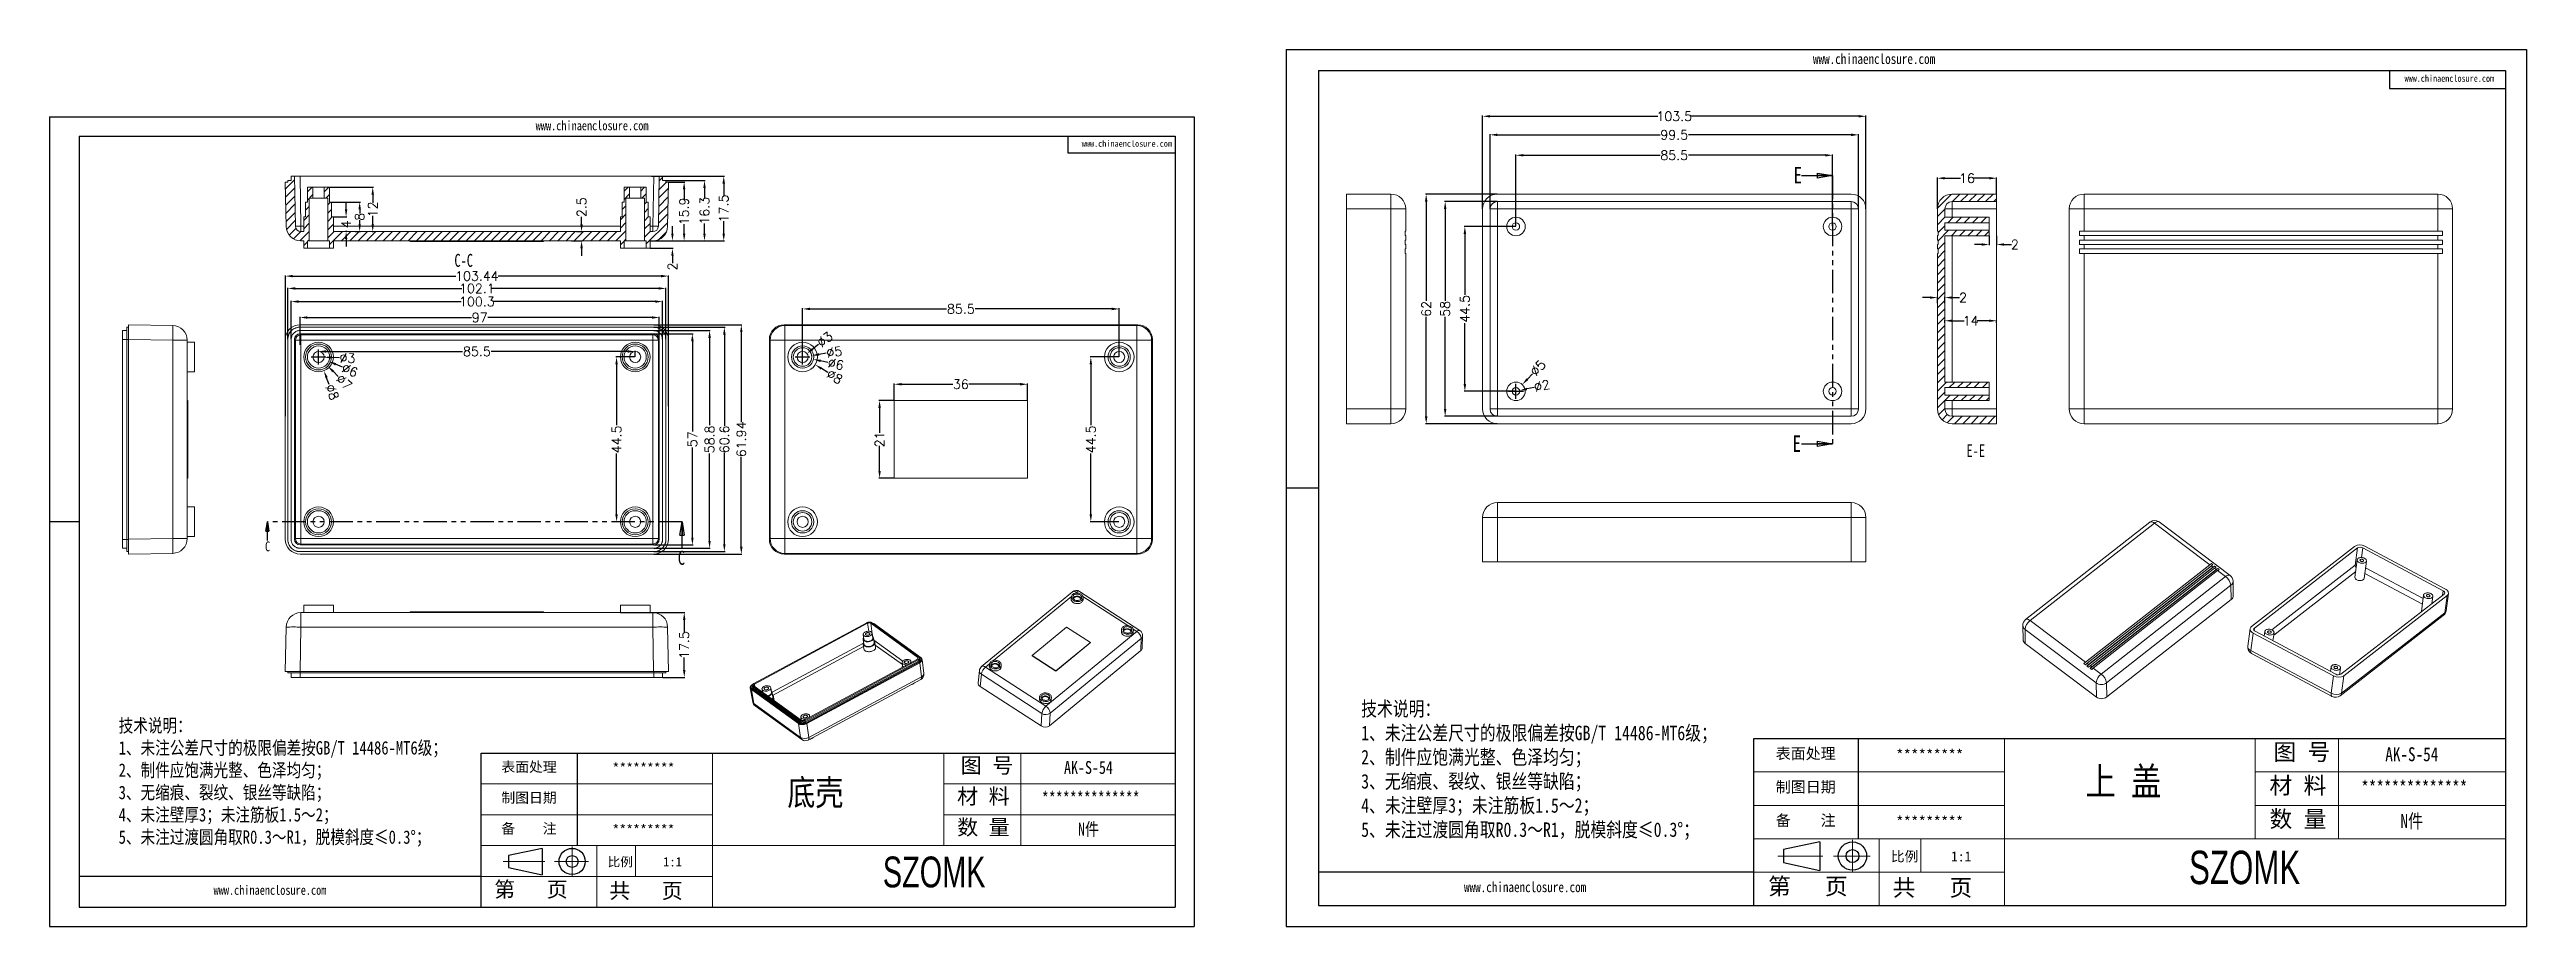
# Model space of a CAD drawing. Header units: inches. Extents: x 2715 to 3384, y 889 to 1126.
import ezdxf

# ---------------------------------------------------------------- set-up
doc = ezdxf.new("R2010")
doc.units = ezdxf.units.IN
doc.linetypes.add('CENTER2', pattern=[28.575, 19.05, -3.175, 3.175, -3.175])
doc.linetypes.add('PHANTOM', pattern=[12.7, 6.35, -1.27, 1.27, -1.27, 1.27, -1.27])
doc.layers.add('文字', color=81, linetype='Continuous')
for name, color, linetype, lineweight in [('粗实线', 7, 'Continuous', 30), ('细实线', 3, 'Continuous', 9), ('细点划线', 2, 'CENTER2', 9)]:
    doc.layers.add(name, color=color, linetype=linetype, lineweight=lineweight)
doc.styles.add('SLDTEXTSTYLE0', font='TXT', dxfattribs={"width": 0.75})
doc.styles.add('SLDTEXTSTYLE3', font='TXT', dxfattribs={"width": 0.7})
doc.styles.get("Standard").update_dxf_attribs({"font": 'txt', "bigfont": 'gbcbig.shx'})
doc.styles.add('宋体', font='', dxfattribs={"width": 0.8, "height": 3.5})
doc.styles.add('长仿宋', font='', dxfattribs={"width": 0.7, "height": 4})
doc.styles.get('宋体').set_extended_font_data('SimSun')
doc.styles.get('长仿宋').set_extended_font_data('SimSun')
doc.dimstyles.new('2.5', dxfattribs={"dimtxt": 2.5, "dimasz": 2, "dimexe": 0.18, "dimexo": 0.0625, "dimgap": 0.09, "dimtad": 0, "dimzin": 12, "dimdsep": 46, "dimtxsty": 'Standard', "dimcen": 2, "dimclrd": 3, "dimclre": 3, "dimadec": 0, "dimazin": 0, "dimtfac": 1, "dimtofl": 0, "dimtmove": 0, "dimatfit": 3, "dimfxl": 1, "dimtolj": 1, "dimtzin": 0, "dimarcsym": 0})

msp = doc.modelspace()

# ---------------------------------------------------------------- texts
at = {"color": 7, "linetype": 'Continuous', "attachment_point": 1, "style": 'SLDTEXTSTYLE0'}
for s, insert, char_height in [('E', (3186.357, 1094.521), 4.445), ('E', (3186.102, 1022.028), 4.445), ('C', (2773.609, 993.402), 2.667), ('C', (2885.07, 990.871), 3.81)]:
    msp.add_mtext(s, dxfattribs=dict(at, insert=insert, char_height=char_height))
at = {"color": 0, "linetype": 'Continuous', "lineweight": 0, "char_height": 3.5, "attachment_point": 2, "style": 'SLDTEXTSTYLE3'}
for s, insert in [('C-C', (2827.244, 1071.035)), ('E-E', (3235.523, 1019.654))]:
    msp.add_mtext(s, dxfattribs=dict(at, insert=insert))
at = {"attachment_point": 1}
for s, insert, char_height, width in [('{\\fSimHei|b0|i0|c134|p49;表面处理}', (3181.533, 937.615), 2.9664, 1685.95363), ('{\\fSimHei|b0|i0|c134|p49;*********}', (3214.023, 937.234), 2.9664, 1685.95363), ('{\\fSimHei|b0|i0|c134|p49;表面处理}', (2837.418, 933.909), 2.73821, 1556.26489), ('{\\fSimHei|b0|i0|c134|p49;*********}', (2867.409, 933.557), 2.73821, 1556.26489), ('{\\fSimHei|b0|i0|c134|p49;制图日期}', (2837.418, 925.583), 2.73821, 1556.26489), ('{\\fSimHei|b0|i0|c134|p49;制图日期}', (3181.533, 928.595), 2.9664, 1685.95363), ('{\\fSimHei|b0|i0|c134|p49;备    注}', (2837.418, 917.257), 2.73821, 1556.26489), ('{\\fSimHei|b0|i0|c134|p49;*********}', (2867.409, 916.905), 2.73821, 1556.26489), ('{\\fSimHei|b0|i0|c134|p49;备    注}', (3181.533, 919.575), 2.9664, 1685.95363), ('{\\fSimHei|b0|i0|c134|p49;*********}', (3214.023, 919.194), 2.9664, 1685.95363)]:
    msp.add_mtext(s, dxfattribs=dict(at, insert=insert, char_height=char_height, width=width))
at = {"layer": '文字', "color": 0, "attachment_point": 1, "style": '宋体'}
for s, insert, char_height, width in [('www.chinaenclosure.com', (3191.58, 1125.077), 2.75613, 48.42254), ('www.chinaenclosure.com', (3351.317, 1119.337), 1.83742, 32.2817), ('www.chinaenclosure.com', (2846.692, 1106.951), 2.54412, 44.69773), ('www.chinaenclosure.com', (2994.141, 1101.652), 1.69608, 29.79849), ('{\\H1.111x;技术说明：\\P1、未注公差尺寸的极限偏差按GB/T 14486-MT6级；\\P2、制件应饱满光整、色泽均匀；\\P3、无缩痕、裂纹、银丝等缺陷；\\P4、未注壁厚3；未注筋板1.5～2；\\P5、未注过渡圆角取R0.3～R1，脱模斜度≤0.3%%D；}', (3069.588, 950.171), 3.52346, 128.33626), ('{\\H1.111x;技术说明：\\P1、未注公差尺寸的极限偏差按GB/T 14486-MT6级；\\P2、制件应饱满光整、色泽均匀；\\P3、无缩痕、裂纹、银丝等缺陷；\\P4、未注壁厚3；未注筋板1.5～2；\\P5、未注过渡圆角取R0.3～R1，脱模斜度≤0.3%%D；}', (2734.083, 945.499), 3.25242, 118.46424), ('{\\H1.111x;AK-S-54}', (3346.122, 937.819), 3.38252, 39.10575), ('底壳', (2914.646, 929.084), 6.9385, 88.70631), ('{\\H1.111x;AK-S-54}', (2989.346, 934.097), 3.12233, 36.09762), ('上 盖', (3265.197, 932.388), 7.5167, 96.0985), ('{\\H1.111x;**************}', (2983.34, 925.771), 3.12233, 36.09762), ('{\\H1.111x;**************}', (3339.616, 928.799), 3.38252, 39.10575), ('{\\H1.111x;N件}', (2993.123, 917.445), 3.12233, 36.09762), ('{\\H1.111x;N件}', (3350.213, 919.779), 3.38252, 39.10575), ('www.chinaenclosure.com', (2759.715, 900.531), 2.54412, 44.69773), ('www.chinaenclosure.com', (3097.355, 901.455), 2.75613, 48.42254)]:
    msp.add_mtext(s, dxfattribs=dict(at, insert=insert, char_height=char_height, width=width))
at = {"layer": '粗实线', "attachment_point": 1, "style": '长仿宋'}
for insert, char_height, width in [((3293.131, 909.885), 9.02006, 101.15103), ((2940.431, 908.312), 8.32621, 93.37018)]:
    msp.add_mtext('{\\fSTXinwei|b0|i0|c134|p2;SZOMK}', dxfattribs=dict(at, insert=insert, char_height=char_height, width=width))
at = {"layer": '细实线', "color": 7, "attachment_point": 1}
for s, insert, char_height, width in [('{\\fSimSun|b0|i0|c134|p54;图 号}', (3315.911, 938.806), 4.51003, 22.55015), ('{\\fSimSun|b0|i0|c134|p54;图 号}', (2961.459, 935.008), 4.1631, 20.81552), ('{\\fSimSun|b0|i0|c134|p54;材 料   }', (3314.841, 929.786), 4.51003, 22.55015), ('{\\fSimSun|b0|i0|c134|p54;材 料   }', (2960.472, 926.682), 4.1631, 20.81552), ('{\\fSimSun|b0|i0|c134|p54;数 量}', (2960.492, 918.315), 4.1631, 18.80943), ('{\\fSimSun|b0|i0|c134|p54;数 量}', (3314.863, 920.721), 4.51003, 20.37688), ('{\\fSimSun|b0|i0|c134|p54;比例}', (3212.633, 909.699), 2.70602, 11.87858), ('{\\fSimSun|b0|i0|c134|p54;1:1}', (3228.841, 909.699), 2.70602, 11.87858), ('{\\fSimSun|b0|i0|c134|p54;比例}', (2866.125, 908.14), 2.49786, 10.96484), ('{\\fSimSun|b0|i0|c134|p54;1:1}', (2881.086, 908.14), 2.49786, 10.96484), ('{\\fSimSun|b0|i0|c134|p54;第   页}', (3179.445, 902.544), 4.51003, 33.82522), ('{\\fSimSun|b0|i0|c134|p54;第   页}', (2835.491, 901.536), 4.1631, 31.22328), ('{\\fSimSun|b0|i0|c134|p54; 共   页}', (2863.72, 901.182), 4.1631, 31.22328), ('{\\fSimSun|b0|i0|c134|p54; 共   页}', (3210.028, 902.161), 4.51003, 33.82522)]:
    msp.add_mtext(s, dxfattribs=dict(at, insert=insert, char_height=char_height, width=width))

# ---------------------------------------------------------------- blocks, each defined once
blk = doc.blocks.new('_CLOSED')
at = {"color": 0, "linetype": 'ByBlock', "lineweight": -2}
for p, q in [((-1, 0.166667), (0, 0)), ((-1, 0.166667), (-1, -0.166667)), ((0, 0), (-1, -0.166667)), ((0, 0), (-1, 0))]:
    blk.add_line(p, q, dxfattribs=at)
blk = doc.blocks.new('*D158')
at = {"color": 3, "lineweight": -2}
for p, q in [((2783.06, 1046.51), (2783.06, 1054.04)), ((2785.06, 1053.86), (2829.39, 1053.86)), ((2878.06, 1053.86), (2833.73, 1053.86)), ((2880.06, 1046.51), (2880.06, 1054.04))]:
    blk.add_line(p, q, dxfattribs=at)
at = {"color": 3}
for points in [[(2785.06, 1054.19), (2785.06, 1053.52), (2783.06, 1053.86)], [(2878.06, 1054.19), (2878.06, 1053.52), (2880.06, 1053.86)]]:
    blk.add_solid(points, dxfattribs=at)
at = {"layer": 'Defpoints', "color": 0}
for p in [(2880.06, 1053.86), (2783.06, 1046.45), (2880.06, 1046.45)]:
    blk.add_point(p, dxfattribs=at)
at = {"color": 0, "insert": (2831.56, 1053.86), "char_height": 2.5, "attachment_point": 5}
blk.add_mtext('\\A1;97', dxfattribs=at)
blk = doc.blocks.new('*D159')
at = {"color": 3, "lineweight": -2}
for p, q in [((2788.06, 1043.26), (2788.06, 1044.87)), ((2790.06, 1044.69), (2826.97, 1044.69)), ((2871.56, 1044.69), (2834.65, 1044.69)), ((2873.56, 1043.26), (2873.56, 1044.87))]:
    blk.add_line(p, q, dxfattribs=at)
at = {"color": 3}
for points in [[(2790.06, 1045.03), (2790.06, 1044.36), (2788.06, 1044.69)], [(2871.56, 1045.03), (2871.56, 1044.36), (2873.56, 1044.69)]]:
    blk.add_solid(points, dxfattribs=at)
at = {"layer": 'Defpoints', "color": 0}
for p in [(2788.06, 1044.69), (2788.06, 1043.2), (2873.56, 1043.2)]:
    blk.add_point(p, dxfattribs=at)
at = {"color": 0, "insert": (2830.81, 1044.69), "char_height": 2.5, "attachment_point": 5}
blk.add_mtext('\\A1;85.5', dxfattribs=at)
blk = doc.blocks.new('*D160')
at = {"color": 3, "lineweight": -2}
for p, q in [((2780.66, 1048.01), (2780.66, 1058.34)), ((2782.66, 1058.16), (2826.55, 1058.16)), ((2878.96, 1058.16), (2835.07, 1058.16)), ((2880.96, 1048.01), (2880.96, 1058.34))]:
    blk.add_line(p, q, dxfattribs=at)
at = {"color": 3}
for points in [[(2782.66, 1058.49), (2782.66, 1057.83), (2780.66, 1058.16)], [(2878.96, 1058.49), (2878.96, 1057.83), (2880.96, 1058.16)]]:
    blk.add_solid(points, dxfattribs=at)
at = {"layer": 'Defpoints', "color": 0}
for p in [(2780.66, 1058.16), (2780.66, 1047.95), (2880.96, 1047.95)]:
    blk.add_point(p, dxfattribs=at)
at = {"color": 0, "insert": (2830.81, 1058.16), "char_height": 2.5, "attachment_point": 5}
blk.add_mtext('\\A1;100.3', dxfattribs=at)
blk = doc.blocks.new('*D161')
at = {"color": 3, "lineweight": -2}
for p, q in [((2779.76, 1048.01), (2779.76, 1061.89)), ((2781.76, 1061.71), (2826.76, 1061.71)), ((2879.86, 1061.71), (2834.86, 1061.71)), ((2881.86, 1048.01), (2881.86, 1061.89))]:
    blk.add_line(p, q, dxfattribs=at)
at = {"color": 3}
for points in [[(2781.76, 1062.04), (2781.76, 1061.38), (2779.76, 1061.71)], [(2879.86, 1062.04), (2879.86, 1061.38), (2881.86, 1061.71)]]:
    blk.add_solid(points, dxfattribs=at)
at = {"layer": 'Defpoints', "color": 0}
for p in [(2779.76, 1061.71), (2779.76, 1047.95), (2881.86, 1047.95)]:
    blk.add_point(p, dxfattribs=at)
at = {"color": 0, "insert": (2830.81, 1061.71), "char_height": 2.5, "attachment_point": 5}
blk.add_mtext('\\A1;102.1', dxfattribs=at)
blk = doc.blocks.new('*D162')
at = {"color": 3, "lineweight": -2}
for p, q in [((2779.09, 1027.23), (2779.09, 1065.22)), ((2781.09, 1065.04), (2825.09, 1065.04)), ((2880.53, 1065.04), (2836.52, 1065.04)), ((2882.53, 1029.92), (2882.53, 1065.22))]:
    blk.add_line(p, q, dxfattribs=at)
at = {"color": 3}
for points in [[(2781.09, 1065.38), (2781.09, 1064.71), (2779.09, 1065.04)], [(2880.53, 1065.38), (2880.53, 1064.71), (2882.53, 1065.04)]]:
    blk.add_solid(points, dxfattribs=at)
at = {"layer": 'Defpoints', "color": 0}
for p in [(2882.53, 1065.04), (2779.09, 1027.17), (2882.53, 1029.85)]:
    blk.add_point(p, dxfattribs=at)
at = {"color": 0, "insert": (2830.81, 1065.04), "char_height": 2.5, "attachment_point": 5}
blk.add_mtext('\\A1;103.44', dxfattribs=at)
blk = doc.blocks.new('*D163')
at = {"color": 3, "lineweight": -2}
for p, q in [((2878.62, 1049.45), (2889.18, 1049.45)), ((2889, 1047.45), (2889, 1023.12)), ((2889, 994.45), (2889, 1018.77)), ((2878.62, 992.45), (2889.18, 992.45))]:
    blk.add_line(p, q, dxfattribs=at)
at = {"color": 3}
for points in [[(2888.67, 1047.45), (2889.34, 1047.45), (2889, 1049.45)], [(2888.67, 994.45), (2889.34, 994.45), (2889, 992.45)]]:
    blk.add_solid(points, dxfattribs=at)
at = {"layer": 'Defpoints', "color": 0}
for p in [(2878.56, 1049.45), (2878.56, 992.45), (2889, 992.45)]:
    blk.add_point(p, dxfattribs=at)
at = {"color": 0, "insert": (2889, 1020.95), "char_height": 2.5, "attachment_point": 5, "rotation": 90}
blk.add_mtext('\\A1;57', dxfattribs=at)
blk = doc.blocks.new('*D164')
at = {"color": 3, "lineweight": -2}
for p, q in [((2878.62, 1050.35), (2893.83, 1050.35)), ((2893.65, 1048.35), (2893.65, 1024.79)), ((2893.65, 993.55), (2893.65, 1017.11)), ((2878.62, 991.55), (2893.83, 991.55))]:
    blk.add_line(p, q, dxfattribs=at)
at = {"color": 3}
for points in [[(2893.31, 1048.35), (2893.98, 1048.35), (2893.65, 1050.35)], [(2893.31, 993.55), (2893.98, 993.55), (2893.65, 991.55)]]:
    blk.add_solid(points, dxfattribs=at)
at = {"layer": 'Defpoints', "color": 0}
for p in [(2878.56, 1050.35), (2893.65, 1050.35), (2878.56, 991.55)]:
    blk.add_point(p, dxfattribs=at)
at = {"color": 0, "insert": (2893.65, 1020.95), "char_height": 2.5, "attachment_point": 5, "rotation": 90}
blk.add_mtext('\\A1;58.8', dxfattribs=at)
blk = doc.blocks.new('*D165')
at = {"color": 3, "lineweight": -2}
for p, q in [((2878.62, 1051.25), (2897.82, 1051.25)), ((2897.64, 1049.25), (2897.64, 1024.58)), ((2897.64, 992.65), (2897.64, 1017.32)), ((2878.62, 990.65), (2897.82, 990.65))]:
    blk.add_line(p, q, dxfattribs=at)
at = {"color": 3}
for points in [[(2897.3, 1049.25), (2897.97, 1049.25), (2897.64, 1051.25)], [(2897.3, 992.65), (2897.97, 992.65), (2897.64, 990.65)]]:
    blk.add_solid(points, dxfattribs=at)
at = {"layer": 'Defpoints', "color": 0}
for p in [(2878.56, 1051.25), (2878.56, 990.65), (2897.64, 990.65)]:
    blk.add_point(p, dxfattribs=at)
at = {"color": 0, "insert": (2897.64, 1020.95), "char_height": 2.5, "attachment_point": 5, "rotation": 90}
blk.add_mtext('\\A1;60.6', dxfattribs=at)
blk = doc.blocks.new('*D166')
at = {"color": 3, "lineweight": -2}
for p, q in [((2878.59, 1051.92), (2902.39, 1051.92)), ((2902.21, 1049.92), (2902.21, 1025.62)), ((2902.21, 991.97), (2902.21, 1016.27)), ((2878.59, 989.97), (2902.39, 989.97))]:
    blk.add_line(p, q, dxfattribs=at)
at = {"color": 3}
for points in [[(2901.88, 1049.92), (2902.54, 1049.92), (2902.21, 1051.92)], [(2901.88, 991.97), (2902.54, 991.97), (2902.21, 989.97)]]:
    blk.add_solid(points, dxfattribs=at)
at = {"layer": 'Defpoints', "color": 0}
for p in [(2878.53, 1051.92), (2902.21, 1051.92), (2878.53, 989.97)]:
    blk.add_point(p, dxfattribs=at)
at = {"color": 0, "insert": (2902.21, 1020.95), "char_height": 2.5, "attachment_point": 5, "rotation": 90}
blk.add_mtext('\\A1;61.94', dxfattribs=at)
blk = doc.blocks.new('*D167')
at = {"color": 3, "lineweight": -2}
for p, q in [((2873.5, 1043.2), (2868.35, 1043.2)), ((2868.53, 1041.2), (2868.53, 1024.79)), ((2868.53, 1000.7), (2868.53, 1017.11)), ((2873.5, 998.7), (2868.35, 998.7))]:
    blk.add_line(p, q, dxfattribs=at)
at = {"color": 3}
for points in [[(2868.19, 1041.2), (2868.86, 1041.2), (2868.53, 1043.2)], [(2868.19, 1000.7), (2868.86, 1000.7), (2868.53, 998.7)]]:
    blk.add_solid(points, dxfattribs=at)
at = {"layer": 'Defpoints', "color": 0}
for p in [(2868.53, 1043.2), (2873.56, 1043.2), (2873.56, 998.7)]:
    blk.add_point(p, dxfattribs=at)
at = {"color": 0, "insert": (2868.53, 1020.95), "char_height": 2.5, "attachment_point": 5, "rotation": 90}
blk.add_mtext('\\A1;44.5', dxfattribs=at)
blk = doc.blocks.new('*D168')
at = {"color": 3, "lineweight": -2}
for p, q in [((2857.74, 1077.04), (2859.26, 1077.04)), ((2859.08, 1079.04), (2859.08, 1081.04)), ((2856.4, 1074.54), (2859.26, 1074.54)), ((2859.08, 1072.54), (2859.08, 1070.54))]:
    blk.add_line(p, q, dxfattribs=at)
at = {"color": 3}
for points in [[(2858.75, 1079.04), (2859.42, 1079.04), (2859.08, 1077.04)], [(2858.75, 1072.54), (2859.42, 1072.54), (2859.08, 1074.54)]]:
    blk.add_solid(points, dxfattribs=at)
at = {"layer": 'Defpoints', "color": 0}
for p in [(2857.68, 1077.04), (2859.08, 1077.04), (2856.34, 1074.54)]:
    blk.add_point(p, dxfattribs=at)
at = {"color": 0, "insert": (2859.08, 1083.63), "char_height": 2.5, "attachment_point": 5, "rotation": 90}
blk.add_mtext('\\A1;2.5', dxfattribs=at)
blk = doc.blocks.new('*D169')
at = {"color": 3, "lineweight": -2}
for p, q in [((2883.61, 1076.54), (2883.61, 1078.54)), ((2877.62, 1074.54), (2883.79, 1074.54)), ((2877.62, 1072.54), (2883.79, 1072.54)), ((2883.61, 1070.54), (2883.61, 1068.54))]:
    blk.add_line(p, q, dxfattribs=at)
at = {"color": 3}
for points in [[(2883.28, 1076.54), (2883.94, 1076.54), (2883.61, 1074.54)], [(2883.28, 1070.54), (2883.94, 1070.54), (2883.61, 1072.54)]]:
    blk.add_solid(points, dxfattribs=at)
at = {"layer": 'Defpoints', "color": 0}
for p in [(2877.56, 1074.54), (2877.56, 1072.54), (2883.61, 1074.54)]:
    blk.add_point(p, dxfattribs=at)
at = {"color": 0, "insert": (2883.61, 1067.62), "char_height": 2.5, "attachment_point": 5, "rotation": 90}
blk.add_mtext('\\A1;2', dxfattribs=at)
blk = doc.blocks.new('*D170')
at = {"color": 3, "lineweight": -2}
for p, q in [((2882.59, 1090.44), (2886.95, 1090.44)), ((2886.77, 1088.44), (2886.77, 1085.92)), ((2886.77, 1076.54), (2886.77, 1079.07)), ((2877.62, 1074.54), (2886.95, 1074.54))]:
    blk.add_line(p, q, dxfattribs=at)
at = {"color": 3}
for points in [[(2886.44, 1088.44), (2887.11, 1088.44), (2886.77, 1090.44)], [(2886.44, 1076.54), (2887.11, 1076.54), (2886.77, 1074.54)]]:
    blk.add_solid(points, dxfattribs=at)
at = {"layer": 'Defpoints', "color": 0}
for p in [(2882.53, 1090.44), (2886.77, 1090.44), (2877.56, 1074.54)]:
    blk.add_point(p, dxfattribs=at)
at = {"color": 0, "insert": (2886.77, 1082.49), "char_height": 2.5, "attachment_point": 5, "rotation": 90}
blk.add_mtext('\\A1;15.9', dxfattribs=at)
blk = doc.blocks.new('*D171')
at = {"color": 3, "lineweight": -2}
for p, q in [((2881.92, 1090.84), (2892.45, 1090.84)), ((2892.27, 1088.84), (2892.27, 1086.12)), ((2892.27, 1076.54), (2892.27, 1079.27)), ((2878, 1074.54), (2892.45, 1074.54))]:
    blk.add_line(p, q, dxfattribs=at)
at = {"color": 3}
for points in [[(2891.94, 1088.84), (2892.6, 1088.84), (2892.27, 1090.84)], [(2891.94, 1076.54), (2892.6, 1076.54), (2892.27, 1074.54)]]:
    blk.add_solid(points, dxfattribs=at)
at = {"layer": 'Defpoints', "color": 0}
for p in [(2881.86, 1090.84), (2892.27, 1090.84), (2877.94, 1074.54)]:
    blk.add_point(p, dxfattribs=at)
at = {"color": 0, "insert": (2892.27, 1082.69), "char_height": 2.5, "attachment_point": 5, "rotation": 90}
blk.add_mtext('\\A1;16.3', dxfattribs=at)
blk = doc.blocks.new('*D172')
at = {"color": 3, "lineweight": -2}
for p, q in [((2878, 1092.04), (2897.65, 1092.04)), ((2897.47, 1090.04), (2897.47, 1086.72)), ((2897.47, 1076.54), (2897.47, 1079.87)), ((2878, 1074.54), (2897.65, 1074.54))]:
    blk.add_line(p, q, dxfattribs=at)
at = {"color": 3}
for points in [[(2897.13, 1090.04), (2897.8, 1090.04), (2897.47, 1092.04)], [(2897.13, 1076.54), (2897.8, 1076.54), (2897.47, 1074.54)]]:
    blk.add_solid(points, dxfattribs=at)
at = {"layer": 'Defpoints', "color": 0}
for p in [(2877.94, 1092.04), (2897.47, 1092.04), (2877.94, 1074.54)]:
    blk.add_point(p, dxfattribs=at)
at = {"color": 0, "insert": (2897.47, 1083.29), "char_height": 2.5, "attachment_point": 5, "rotation": 90}
blk.add_mtext('\\A1;17.5', dxfattribs=at)
blk = doc.blocks.new('*D173')
at = {"color": 3, "lineweight": -2}
for p, q in [((2795.5, 1083.04), (2795.5, 1085.04)), ((2792.12, 1081.04), (2795.68, 1081.04)), ((2795.71, 1077.04), (2795.32, 1077.04)), ((2795.5, 1075.04), (2795.5, 1073.04))]:
    blk.add_line(p, q, dxfattribs=at)
at = {"color": 3}
for points in [[(2795.17, 1083.04), (2795.83, 1083.04), (2795.5, 1081.04)], [(2795.17, 1075.04), (2795.83, 1075.04), (2795.5, 1077.04)]]:
    blk.add_solid(points, dxfattribs=at)
at = {"layer": 'Defpoints', "color": 0}
for p in [(2792.06, 1081.04), (2795.5, 1081.04), (2795.77, 1077.04)]:
    blk.add_point(p, dxfattribs=at)
at = {"color": 0, "insert": (2795.5, 1079.04), "char_height": 2.5, "attachment_point": 5, "rotation": 90}
blk.add_mtext('\\A1;4', dxfattribs=at)
blk = doc.blocks.new('*D174')
at = {"color": 3, "lineweight": -2}
for p, q in [((2791.62, 1085.04), (2799.35, 1085.04)), ((2797.94, 1077.04), (2799.35, 1077.04)), ((2799.17, 1083.04), (2799.17, 1081.97)), ((2799.17, 1079.04), (2799.17, 1080.12))]:
    blk.add_line(p, q, dxfattribs=at)
at = {"color": 3}
for points in [[(2798.83, 1083.04), (2799.5, 1083.04), (2799.17, 1085.04)], [(2798.83, 1079.04), (2799.5, 1079.04), (2799.17, 1077.04)]]:
    blk.add_solid(points, dxfattribs=at)
at = {"layer": 'Defpoints', "color": 0}
for p in [(2791.56, 1085.04), (2799.17, 1085.04), (2797.88, 1077.04)]:
    blk.add_point(p, dxfattribs=at)
at = {"color": 0, "insert": (2799.17, 1081.04), "char_height": 2.5, "attachment_point": 5, "rotation": 90}
blk.add_mtext('\\A1;8', dxfattribs=at)
blk = doc.blocks.new('*D175')
at = {"color": 3, "lineweight": -2}
for p, q in [((2791.12, 1089.04), (2802.87, 1089.04)), ((2802.69, 1087.04), (2802.69, 1084.8)), ((2802.5, 1077.04), (2802.87, 1077.04)), ((2802.69, 1079.04), (2802.69, 1081.29))]:
    blk.add_line(p, q, dxfattribs=at)
at = {"color": 3}
for points in [[(2802.35, 1087.04), (2803.02, 1087.04), (2802.69, 1089.04)], [(2802.35, 1079.04), (2803.02, 1079.04), (2802.69, 1077.04)]]:
    blk.add_solid(points, dxfattribs=at)
at = {"layer": 'Defpoints', "color": 0}
for p in [(2791.06, 1089.04), (2802.69, 1089.04), (2802.44, 1077.04)]:
    blk.add_point(p, dxfattribs=at)
at = {"color": 0, "insert": (2802.69, 1083.04), "char_height": 2.5, "attachment_point": 5, "rotation": 90}
blk.add_mtext('\\A1;12', dxfattribs=at)
blk = doc.blocks.new('*D176')
at = {"color": 3, "lineweight": -2}
for p, q in [((2788.06, 1041.2), (2788.06, 1045.2)), ((2786.06, 1043.2), (2790.06, 1043.2)), ((2790.96, 1035.74), (2790.24, 1037.61))]:
    blk.add_line(p, q, dxfattribs=at)
at = {"color": 3}
blk.add_solid([(2790.55, 1037.73), (2789.93, 1037.48), (2789.51, 1039.47)], dxfattribs=at)
at = {"layer": 'Defpoints', "color": 0}
for p in [(2786.61, 1046.92), (2789.51, 1039.47)]:
    blk.add_point(p, dxfattribs=at)
at = {"color": 0, "insert": (2791.75, 1033.72), "char_height": 2.5, "attachment_point": 5, "rotation": 291.27421}
blk.add_mtext('\\A1;∅8', dxfattribs=at)
blk = doc.blocks.new('*D177')
at = {"color": 3, "lineweight": -2}
for p, q in [((2788.06, 1041.2), (2788.06, 1045.2)), ((2786.06, 1043.2), (2790.06, 1043.2)), ((2793.39, 1037.92), (2791.97, 1039.33))]:
    blk.add_line(p, q, dxfattribs=at)
at = {"color": 3}
blk.add_solid([(2792.2, 1039.57), (2791.74, 1039.09), (2790.55, 1040.74)], dxfattribs=at)
at = {"layer": 'Defpoints', "color": 0}
for p in [(2785.57, 1045.66), (2790.55, 1040.74)]:
    blk.add_point(p, dxfattribs=at)
at = {"color": 0, "insert": (2794.94, 1036.39), "char_height": 2.5, "attachment_point": 5, "rotation": 315.31354}
blk.add_mtext('\\A1;∅7', dxfattribs=at)
blk = doc.blocks.new('*D178')
at = {"color": 3, "lineweight": -2}
for p, q in [((2788.06, 1041.2), (2788.06, 1045.2)), ((2786.06, 1043.2), (2790.06, 1043.2)), ((2794.51, 1040.47), (2792.66, 1041.25))]:
    blk.add_line(p, q, dxfattribs=at)
at = {"color": 3}
blk.add_solid([(2792.79, 1041.55), (2792.53, 1040.94), (2790.82, 1042.03)], dxfattribs=at)
at = {"layer": 'Defpoints', "color": 0}
for p in [(2785.3, 1044.37), (2790.82, 1042.03)]:
    blk.add_point(p, dxfattribs=at)
at = {"color": 0, "insert": (2796.51, 1039.62), "char_height": 2.5, "attachment_point": 5, "rotation": 337.05627}
blk.add_mtext('\\A1;∅6', dxfattribs=at)
blk = doc.blocks.new('*D179')
at = {"color": 3, "lineweight": -2}
for p, q in [((2788.06, 1041.2), (2788.06, 1045.2)), ((2786.06, 1043.2), (2790.06, 1043.2)), ((2793.7, 1042.99), (2791.56, 1043.07))]:
    blk.add_line(p, q, dxfattribs=at)
at = {"color": 3}
blk.add_solid([(2791.57, 1043.4), (2791.54, 1042.73), (2789.56, 1043.14)], dxfattribs=at)
at = {"layer": 'Defpoints', "color": 0}
for p in [(2786.56, 1043.25), (2789.56, 1043.14)]:
    blk.add_point(p, dxfattribs=at)
at = {"color": 0, "insert": (2795.87, 1042.91), "char_height": 2.5, "attachment_point": 5, "rotation": 357.86962}
blk.add_mtext('\\A1;∅3', dxfattribs=at)
blk = doc.blocks.new('*D180')
at = {"color": 3, "lineweight": -2}
for p, q in [((2918.75, 1041.2), (2918.75, 1045.2)), ((2916.75, 1043.2), (2920.75, 1043.2)), ((2925.57, 1039.02), (2923.87, 1040.06))]:
    blk.add_line(p, q, dxfattribs=at)
at = {"color": 3}
blk.add_solid([(2924.04, 1040.34), (2923.69, 1039.78), (2922.16, 1041.11)], dxfattribs=at)
at = {"layer": 'Defpoints', "color": 0}
for p in [(2915.34, 1045.29), (2922.16, 1041.11)]:
    blk.add_point(p, dxfattribs=at)
at = {"color": 0, "insert": (2927.43, 1037.88), "char_height": 2.5, "attachment_point": 5, "rotation": 328.48529}
blk.add_mtext('\\A1;∅8', dxfattribs=at)
blk = doc.blocks.new('*D181')
at = {"color": 3, "lineweight": -2}
for p, q in [((2918.75, 1041.2), (2918.75, 1045.2)), ((2916.75, 1043.2), (2920.75, 1043.2)), ((2925.6, 1041.73), (2923.64, 1042.15))]:
    blk.add_line(p, q, dxfattribs=at)
at = {"color": 3}
blk.add_solid([(2923.71, 1042.47), (2923.57, 1041.82), (2921.69, 1042.57)], dxfattribs=at)
at = {"layer": 'Defpoints', "color": 0}
for p in [(2915.82, 1043.83), (2921.69, 1042.57)]:
    blk.add_point(p, dxfattribs=at)
at = {"color": 0, "insert": (2927.72, 1041.27), "char_height": 2.5, "attachment_point": 5, "rotation": 347.89445}
blk.add_mtext('\\A1;∅6', dxfattribs=at)
blk = doc.blocks.new('*D182')
at = {"color": 3, "lineweight": -2}
for p, q in [((2918.75, 1041.2), (2918.75, 1045.2)), ((2925.17, 1044.21), (2923.2, 1043.9)), ((2916.75, 1043.2), (2920.75, 1043.2))]:
    blk.add_line(p, q, dxfattribs=at)
at = {"color": 3}
blk.add_solid([(2923.15, 1044.23), (2923.25, 1043.57), (2921.22, 1043.59)], dxfattribs=at)
at = {"layer": 'Defpoints', "color": 0}
for p in [(2921.22, 1043.59), (2916.28, 1042.81)]:
    blk.add_point(p, dxfattribs=at)
at = {"color": 0, "insert": (2927.32, 1044.55), "char_height": 2.5, "attachment_point": 5, "rotation": 9.00222}
blk.add_mtext('\\A1;∅5', dxfattribs=at)
blk = doc.blocks.new('*D183')
at = {"color": 3, "lineweight": -2}
for p, q in [((2918.75, 1041.2), (2918.75, 1045.2)), ((2923.07, 1046.6), (2921.5, 1045.36)), ((2916.75, 1043.2), (2920.75, 1043.2))]:
    blk.add_line(p, q, dxfattribs=at)
at = {"color": 3}
blk.add_solid([(2921.3, 1045.63), (2921.71, 1045.1), (2919.93, 1044.13)], dxfattribs=at)
at = {"layer": 'Defpoints', "color": 0}
for p in [(2919.93, 1044.13), (2917.58, 1042.27)]:
    blk.add_point(p, dxfattribs=at)
at = {"color": 0, "insert": (2924.78, 1047.95), "char_height": 2.5, "attachment_point": 5, "rotation": 38.25522}
blk.add_mtext('\\A1;∅3', dxfattribs=at)
blk = doc.blocks.new('*D184')
at = {"color": 3, "lineweight": -2}
for p, q in [((2943.5, 1031.51), (2943.5, 1036.02)), ((2945.5, 1035.84), (2959.33, 1035.84)), ((2977.5, 1035.84), (2963.68, 1035.84)), ((2979.5, 1031.51), (2979.5, 1036.02))]:
    blk.add_line(p, q, dxfattribs=at)
at = {"color": 3}
for points in [[(2945.5, 1036.18), (2945.5, 1035.51), (2943.5, 1035.84)], [(2977.5, 1036.18), (2977.5, 1035.51), (2979.5, 1035.84)]]:
    blk.add_solid(points, dxfattribs=at)
at = {"layer": 'Defpoints', "color": 0}
for p in [(2943.5, 1035.84), (2943.5, 1031.45), (2979.5, 1031.45)]:
    blk.add_point(p, dxfattribs=at)
at = {"color": 0, "insert": (2961.5, 1035.84), "char_height": 2.5, "attachment_point": 5}
blk.add_mtext('\\A1;36', dxfattribs=at)
blk = doc.blocks.new('*D185')
at = {"color": 3, "lineweight": -2}
for p, q in [((2943.44, 1031.45), (2939.37, 1031.45)), ((2939.55, 1029.45), (2939.55, 1022.7)), ((2939.55, 1012.45), (2939.55, 1019.19)), ((2943.44, 1010.45), (2939.37, 1010.45))]:
    blk.add_line(p, q, dxfattribs=at)
at = {"color": 3}
for points in [[(2939.22, 1029.45), (2939.88, 1029.45), (2939.55, 1031.45)], [(2939.22, 1012.45), (2939.88, 1012.45), (2939.55, 1010.45)]]:
    blk.add_solid(points, dxfattribs=at)
at = {"layer": 'Defpoints', "color": 0}
for p in [(2943.5, 1031.45), (2939.55, 1010.45), (2943.5, 1010.45)]:
    blk.add_point(p, dxfattribs=at)
at = {"color": 0, "insert": (2939.55, 1020.95), "char_height": 2.5, "attachment_point": 5, "rotation": 90}
blk.add_mtext('\\A1;21', dxfattribs=at)
blk = doc.blocks.new('*D186')
at = {"color": 3, "lineweight": -2}
for p, q in [((2918.75, 1043.26), (2918.75, 1056.35)), ((2920.75, 1056.17), (2957.66, 1056.17)), ((3002.25, 1056.17), (2965.34, 1056.17)), ((3004.25, 1043.26), (3004.25, 1056.35))]:
    blk.add_line(p, q, dxfattribs=at)
at = {"color": 3}
for points in [[(2920.75, 1056.51), (2920.75, 1055.84), (2918.75, 1056.17)], [(3002.25, 1056.51), (3002.25, 1055.84), (3004.25, 1056.17)]]:
    blk.add_solid(points, dxfattribs=at)
at = {"layer": 'Defpoints', "color": 0}
for p in [(2918.75, 1056.17), (2918.75, 1043.2), (3004.25, 1043.2)]:
    blk.add_point(p, dxfattribs=at)
at = {"color": 0, "insert": (2961.5, 1056.17), "char_height": 2.5, "attachment_point": 5}
blk.add_mtext('\\A1;85.5', dxfattribs=at)
blk = doc.blocks.new('*D187')
at = {"color": 3, "lineweight": -2}
for p, q in [((3004.19, 1043.2), (2996.41, 1043.2)), ((2996.59, 1041.2), (2996.59, 1024.79)), ((2996.59, 1000.7), (2996.59, 1017.11)), ((3004.19, 998.7), (2996.41, 998.7))]:
    blk.add_line(p, q, dxfattribs=at)
at = {"color": 3}
for points in [[(2996.26, 1041.2), (2996.92, 1041.2), (2996.59, 1043.2)], [(2996.26, 1000.7), (2996.92, 1000.7), (2996.59, 998.7)]]:
    blk.add_solid(points, dxfattribs=at)
at = {"layer": 'Defpoints', "color": 0}
for p in [(3004.25, 1043.2), (2996.59, 998.7), (3004.25, 998.7)]:
    blk.add_point(p, dxfattribs=at)
at = {"color": 0, "insert": (2996.59, 1020.95), "char_height": 2.5, "attachment_point": 5, "rotation": 90}
blk.add_mtext('\\A1;44.5', dxfattribs=at)
blk = doc.blocks.new('*D188')
at = {"color": 3, "lineweight": -2}
for p, q in [((2869.62, 974.19), (2886.99, 974.19)), ((2886.81, 972.19), (2886.81, 968.87)), ((2881.02, 956.69), (2886.99, 956.69)), ((2886.81, 958.69), (2886.81, 962.02))]:
    blk.add_line(p, q, dxfattribs=at)
at = {"color": 3}
for points in [[(2886.47, 972.19), (2887.14, 972.19), (2886.81, 974.19)], [(2886.47, 958.69), (2887.14, 958.69), (2886.81, 956.69)]]:
    blk.add_solid(points, dxfattribs=at)
at = {"layer": 'Defpoints', "color": 0}
for p in [(2869.56, 974.19), (2886.81, 974.19), (2880.96, 956.69)]:
    blk.add_point(p, dxfattribs=at)
at = {"color": 0, "insert": (2886.81, 965.44), "char_height": 2.5, "attachment_point": 5, "rotation": 90}
blk.add_mtext('\\A1;17.5', dxfattribs=at)
blk = doc.blocks.new('*D189')
at = {"color": 3, "lineweight": -2}
for p, q in [((3111.38, 1078.49), (3111.38, 1097.85)), ((3113.38, 1097.67), (3150.29, 1097.67)), ((3194.88, 1097.67), (3157.97, 1097.67)), ((3196.88, 1078.49), (3196.88, 1097.85))]:
    blk.add_line(p, q, dxfattribs=at)
at = {"color": 3}
for points in [[(3113.38, 1098), (3113.38, 1097.33), (3111.38, 1097.67)], [(3194.88, 1098), (3194.88, 1097.33), (3196.88, 1097.67)]]:
    blk.add_solid(points, dxfattribs=at)
at = {"layer": 'Defpoints', "color": 0}
for p in [(3196.88, 1097.67), (3111.38, 1078.43), (3196.88, 1078.43)]:
    blk.add_point(p, dxfattribs=at)
at = {"color": 0, "insert": (3154.13, 1097.67), "char_height": 2.5, "attachment_point": 5}
blk.add_mtext('\\A1;85.5', dxfattribs=at)
blk = doc.blocks.new('*D190')
at = {"color": 3, "lineweight": -2}
for p, q in [((3104.38, 1083.24), (3104.38, 1103.36)), ((3106.38, 1103.18), (3150.29, 1103.18)), ((3201.88, 1103.18), (3157.97, 1103.18)), ((3203.88, 1083.24), (3203.88, 1103.36))]:
    blk.add_line(p, q, dxfattribs=at)
at = {"color": 3}
for points in [[(3106.38, 1103.52), (3106.38, 1102.85), (3104.38, 1103.18)], [(3201.88, 1103.52), (3201.88, 1102.85), (3203.88, 1103.18)]]:
    blk.add_solid(points, dxfattribs=at)
at = {"layer": 'Defpoints', "color": 0}
for p in [(3104.38, 1103.18), (3104.38, 1083.18), (3203.88, 1083.18)]:
    blk.add_point(p, dxfattribs=at)
at = {"color": 0, "insert": (3154.13, 1103.18), "char_height": 2.5, "attachment_point": 5}
blk.add_mtext('\\A1;99.5', dxfattribs=at)
blk = doc.blocks.new('*D191')
at = {"color": 3, "lineweight": -2}
for p, q in [((3102.38, 1083.24), (3102.38, 1108.37)), ((3104.38, 1108.19), (3149.66, 1108.19)), ((3203.88, 1108.19), (3158.59, 1108.19)), ((3205.88, 1083.24), (3205.88, 1108.37))]:
    blk.add_line(p, q, dxfattribs=at)
at = {"color": 3}
for points in [[(3104.38, 1108.53), (3104.38, 1107.86), (3102.38, 1108.19)], [(3203.88, 1108.53), (3203.88, 1107.86), (3205.88, 1108.19)]]:
    blk.add_solid(points, dxfattribs=at)
at = {"layer": 'Defpoints', "color": 0}
for p in [(3205.88, 1108.19), (3102.38, 1083.18), (3205.88, 1083.18)]:
    blk.add_point(p, dxfattribs=at)
at = {"color": 0, "insert": (3154.13, 1108.19), "char_height": 2.5, "attachment_point": 5}
blk.add_mtext('\\A1;103.5', dxfattribs=at)
blk = doc.blocks.new('*D192')
at = {"color": 3, "lineweight": -2}
for p, q in [((3111.32, 1078.43), (3097.41, 1078.43)), ((3097.59, 1076.43), (3097.59, 1060.02)), ((3097.59, 1035.93), (3097.59, 1052.34)), ((3111.32, 1033.93), (3097.41, 1033.93))]:
    blk.add_line(p, q, dxfattribs=at)
at = {"color": 3}
for points in [[(3097.25, 1076.43), (3097.92, 1076.43), (3097.59, 1078.43)], [(3097.25, 1035.93), (3097.92, 1035.93), (3097.59, 1033.93)]]:
    blk.add_solid(points, dxfattribs=at)
at = {"layer": 'Defpoints', "color": 0}
for p in [(3097.59, 1078.43), (3111.38, 1078.43), (3111.38, 1033.93)]:
    blk.add_point(p, dxfattribs=at)
at = {"color": 0, "insert": (3097.59, 1056.18), "char_height": 2.5, "attachment_point": 5, "rotation": 90}
blk.add_mtext('\\A1;44.5', dxfattribs=at)
blk = doc.blocks.new('*D193')
at = {"color": 3, "lineweight": -2}
for p, q in [((3106.32, 1085.18), (3092.09, 1085.18)), ((3092.27, 1083.18), (3092.27, 1058.35)), ((3092.27, 1029.18), (3092.27, 1054.01)), ((3106.32, 1027.18), (3092.09, 1027.18))]:
    blk.add_line(p, q, dxfattribs=at)
at = {"color": 3}
for points in [[(3091.94, 1083.18), (3092.61, 1083.18), (3092.27, 1085.18)], [(3091.94, 1029.18), (3092.61, 1029.18), (3092.27, 1027.18)]]:
    blk.add_solid(points, dxfattribs=at)
at = {"layer": 'Defpoints', "color": 0}
for p in [(3092.27, 1085.18), (3106.38, 1085.18), (3106.38, 1027.18)]:
    blk.add_point(p, dxfattribs=at)
at = {"color": 0, "insert": (3092.27, 1056.18), "char_height": 2.5, "attachment_point": 5, "rotation": 90}
blk.add_mtext('\\A1;58', dxfattribs=at)
blk = doc.blocks.new('*D194')
at = {"color": 3, "lineweight": -2}
for p, q in [((3106.32, 1087.18), (3086.97, 1087.18)), ((3087.15, 1085.18), (3087.15, 1058.35)), ((3087.15, 1027.18), (3087.15, 1054.01)), ((3106.32, 1025.18), (3086.97, 1025.18))]:
    blk.add_line(p, q, dxfattribs=at)
at = {"color": 3}
for points in [[(3086.81, 1085.18), (3087.48, 1085.18), (3087.15, 1087.18)], [(3086.81, 1027.18), (3087.48, 1027.18), (3087.15, 1025.18)]]:
    blk.add_solid(points, dxfattribs=at)
at = {"layer": 'Defpoints', "color": 0}
for p in [(3087.15, 1087.18), (3106.38, 1087.18), (3106.38, 1025.18)]:
    blk.add_point(p, dxfattribs=at)
at = {"color": 0, "insert": (3087.15, 1056.18), "char_height": 2.5, "attachment_point": 5, "rotation": 90}
blk.add_mtext('\\A1;62', dxfattribs=at)
blk = doc.blocks.new('*D195')
at = {"color": 3, "lineweight": -2}
for p, q in [((3225.17, 1083.24), (3225.17, 1091.65)), ((3227.17, 1091.47), (3231.42, 1091.47)), ((3239.17, 1091.47), (3234.93, 1091.47)), ((3241.17, 1087.24), (3241.17, 1091.65))]:
    blk.add_line(p, q, dxfattribs=at)
at = {"color": 3}
for points in [[(3227.17, 1091.8), (3227.17, 1091.14), (3225.17, 1091.47)], [(3239.17, 1091.8), (3239.17, 1091.14), (3241.17, 1091.47)]]:
    blk.add_solid(points, dxfattribs=at)
at = {"layer": 'Defpoints', "color": 0}
for p in [(3225.17, 1091.47), (3241.17, 1087.18), (3225.17, 1083.18)]:
    blk.add_point(p, dxfattribs=at)
at = {"color": 0, "insert": (3233.17, 1091.47), "char_height": 2.5, "attachment_point": 5}
blk.add_mtext('\\A1;16', dxfattribs=at)
blk = doc.blocks.new('*D196')
at = {"color": 3, "lineweight": -2}
for p, q in [((3237.17, 1073.57), (3235.17, 1073.57)), ((3239.17, 1075.87), (3239.17, 1073.39)), ((3241.17, 1075.87), (3241.17, 1073.39)), ((3243.17, 1073.57), (3245.17, 1073.57))]:
    blk.add_line(p, q, dxfattribs=at)
at = {"color": 3}
for points in [[(3237.17, 1073.9), (3237.17, 1073.24), (3239.17, 1073.57)], [(3243.17, 1073.9), (3243.17, 1073.24), (3241.17, 1073.57)]]:
    blk.add_solid(points, dxfattribs=at)
at = {"layer": 'Defpoints', "color": 0}
for p in [(3239.17, 1075.93), (3241.17, 1075.93), (3241.17, 1073.57)]:
    blk.add_point(p, dxfattribs=at)
at = {"color": 0, "insert": (3246.1, 1073.57), "char_height": 2.5, "attachment_point": 5}
blk.add_mtext('\\A1;2', dxfattribs=at)
blk = doc.blocks.new('*D197')
at = {"color": 3, "lineweight": -2}
for p, q in [((3223.17, 1059.24), (3221.17, 1059.24)), ((3225.17, 1057.73), (3225.17, 1059.42)), ((3227.17, 1057.73), (3227.17, 1059.42)), ((3229.17, 1059.24), (3231.17, 1059.24))]:
    blk.add_line(p, q, dxfattribs=at)
at = {"color": 3}
for points in [[(3223.17, 1059.57), (3223.17, 1058.91), (3225.17, 1059.24)], [(3229.17, 1059.57), (3229.17, 1058.91), (3227.17, 1059.24)]]:
    blk.add_solid(points, dxfattribs=at)
at = {"layer": 'Defpoints', "color": 0}
for p in [(3225.17, 1057.67), (3227.17, 1059.24), (3227.17, 1057.67)]:
    blk.add_point(p, dxfattribs=at)
at = {"color": 0, "insert": (3232.1, 1059.24), "char_height": 2.5, "attachment_point": 5}
blk.add_mtext('\\A1;2', dxfattribs=at)
blk = doc.blocks.new('*D198')
at = {"color": 3, "lineweight": -2}
for p, q in [((3227.17, 1052.43), (3227.17, 1053.16)), ((3229.17, 1052.98), (3232.42, 1052.98)), ((3239.17, 1052.98), (3235.93, 1052.98)), ((3241.17, 1052.43), (3241.17, 1053.16))]:
    blk.add_line(p, q, dxfattribs=at)
at = {"color": 3}
for points in [[(3229.17, 1053.32), (3229.17, 1052.65), (3227.17, 1052.98)], [(3239.17, 1053.32), (3239.17, 1052.65), (3241.17, 1052.98)]]:
    blk.add_solid(points, dxfattribs=at)
at = {"layer": 'Defpoints', "color": 0}
for p in [(3227.17, 1052.37), (3241.17, 1052.98), (3241.17, 1052.37)]:
    blk.add_point(p, dxfattribs=at)
at = {"color": 0, "insert": (3234.17, 1052.98), "char_height": 2.5, "attachment_point": 5}
blk.add_mtext('\\A1;14', dxfattribs=at)
blk = doc.blocks.new('*D199')
at = {"color": 3, "lineweight": -2}
for p, q in [((3115.83, 1038.66), (3114.46, 1037.2)), ((3109.38, 1033.93), (3113.38, 1033.93)), ((3111.38, 1031.93), (3111.38, 1035.93))]:
    blk.add_line(p, q, dxfattribs=at)
at = {"color": 3}
blk.add_solid([(3114.22, 1037.43), (3114.7, 1036.98), (3113.09, 1035.75)], dxfattribs=at)
at = {"layer": 'Defpoints', "color": 0}
for p in [(3109.66, 1032.11), (3113.09, 1035.75)]:
    blk.add_point(p, dxfattribs=at)
at = {"color": 0, "insert": (3117.32, 1040.24), "char_height": 2.5, "attachment_point": 5, "rotation": 46.72484}
blk.add_mtext('\\A1;∅5', dxfattribs=at)
blk = doc.blocks.new('*D200')
at = {"color": 3, "lineweight": -2}
for p, q in [((3109.38, 1033.93), (3113.38, 1033.93)), ((3111.38, 1031.93), (3111.38, 1035.93)), ((3116.26, 1035), (3114.31, 1034.57))]:
    blk.add_line(p, q, dxfattribs=at)
at = {"color": 3}
blk.add_solid([(3114.24, 1034.89), (3114.38, 1034.24), (3112.35, 1034.14)], dxfattribs=at)
at = {"layer": 'Defpoints', "color": 0}
for p in [(3110.4, 1033.72), (3112.35, 1034.14)]:
    blk.add_point(p, dxfattribs=at)
at = {"color": 0, "insert": (3118.39, 1035.46), "char_height": 2.5, "attachment_point": 5, "rotation": 12.32298}
blk.add_mtext('\\A1;∅2', dxfattribs=at)

# ---------------------------------------------------------------- dimensions: what is measured, and where the dimension line sits
for base, p1, p2, picture, middle in [((3205.878, 1108.195), (3102.378, 1083.179), (3205.878, 1083.179), '*D191', (3154.128, 1108.195)), ((3104.378, 1103.185), (3203.878, 1083.179), (3104.378, 1083.179), '*D190', (3154.128, 1103.185)), ((3196.878, 1097.665), (3111.378, 1078.429), (3196.878, 1078.429), '*D189', (3154.128, 1097.665)), ((3225.173, 1091.468), (3241.173, 1087.179), (3225.173, 1083.179), '*D195', (3233.173, 1091.468)), ((2882.531, 1065.042), (2779.087, 1027.172), (2882.531, 1029.855), '*D162', (2830.809, 1065.042)), ((2779.759, 1061.711), (2881.859, 1047.948), (2779.759, 1047.948), '*D161', (2830.809, 1061.711)), ((2780.659, 1058.16), (2880.959, 1047.948), (2780.659, 1047.948), '*D160', (2830.809, 1058.16)), ((2918.754, 1056.172), (3004.254, 1043.197), (2918.754, 1043.197), '*D186', (2961.504, 1056.172)), ((3241.173, 1052.985), (3227.173, 1052.372), (3241.173, 1052.372), '*D198', (3234.173, 1052.985)), ((2788.059, 1044.693), (2873.559, 1043.197), (2788.059, 1043.197), '*D159', (2830.809, 1044.693)), ((2943.504, 1035.843), (2979.504, 1031.447), (2943.504, 1031.447), '*D184', (2961.504, 1035.843))]:
    dim = msp.add_linear_dim(base=base, p1=p1, p2=p2, dimstyle='2.5')
    dim.commit()
    dim.dimension.update_dxf_attribs({"geometry": picture, "text_midpoint": middle})
for base, p1, p2, picture, middle in [((2886.775, 1090.442), (2877.559, 1074.542), (2882.531, 1090.442), '*D170', (2886.775, 1082.492)), ((2897.465, 1092.042), (2877.941, 1074.542), (2877.941, 1092.042), '*D172', (2897.465, 1083.292)), ((2892.271, 1090.842), (2877.941, 1074.542), (2881.859, 1090.842), '*D171', (2892.271, 1082.692)), ((2802.685, 1089.042), (2802.438, 1077.042), (2791.059, 1089.042), '*D175', (2802.685, 1083.042)), ((2799.168, 1085.042), (2797.878, 1077.042), (2791.559, 1085.042), '*D174', (2799.168, 1081.042)), ((2795.502, 1081.042), (2795.769, 1077.042), (2792.059, 1081.042), '*D173', (2795.502, 1079.042)), ((2859.083, 1077.042), (2856.336, 1074.542), (2857.678, 1077.042), '*D168', (2859.083, 1083.632)), ((3087.147, 1087.179), (3106.378, 1025.179), (3106.378, 1087.179), '*D194', (3087.147, 1056.179)), ((3092.272, 1085.179), (3106.378, 1027.179), (3106.378, 1085.179), '*D193', (3092.272, 1056.179)), ((3097.585, 1078.429), (3111.378, 1033.929), (3111.378, 1078.429), '*D192', (3097.585, 1056.179)), ((2902.21, 1051.919), (2878.532, 989.975), (2878.532, 1051.919), '*D166', (2902.21, 1020.947)), ((2897.637, 990.647), (2878.56, 1051.247), (2878.56, 990.647), '*D165', (2897.637, 1020.947)), ((2893.647, 1050.347), (2878.56, 991.547), (2878.56, 1050.347), '*D164', (2893.647, 1020.947)), ((2889.004, 992.447), (2878.559, 1049.447), (2878.559, 992.447), '*D163', (2889.004, 1020.947)), ((2868.526, 1043.197), (2873.559, 998.697), (2873.559, 1043.197), '*D167', (2868.526, 1020.947)), ((2996.591, 998.697), (3004.254, 1043.197), (3004.254, 998.697), '*D187', (2996.591, 1020.947)), ((2939.551, 1010.447), (2943.504, 1031.447), (2943.504, 1010.447), '*D185', (2939.551, 1020.947)), ((2886.806, 974.194), (2880.959, 956.694), (2869.559, 974.194), '*D188', (2886.806, 965.444))]:
    dim = msp.add_linear_dim(base=base, p1=p1, p2=p2, angle=90, dimstyle='2.5')
    dim.commit()
    dim.dimension.update_dxf_attribs({"geometry": picture, "text_midpoint": middle})
dim = msp.add_linear_dim(base=(2883.611, 1074.542), p1=(2877.559, 1072.542), p2=(2877.559, 1074.542), angle=90, dimstyle='2.5')
dim.commit()
dim.dimension.update_dxf_attribs({"geometry": '*D169', "text_midpoint": (2883.611, 1067.619), "dimtype": 160})
for base, p1, p2, picture, middle in [((3241.173, 1073.57), (3239.173, 1075.929), (3241.173, 1075.929), '*D196', (3246.096, 1073.57)), ((3227.173, 1059.241), (3225.173, 1057.672), (3227.173, 1057.672), '*D197', (3232.096, 1059.241)), ((2880.059, 1053.856), (2783.06, 1046.446), (2880.059, 1046.446), '*D158', (2831.56, 1053.856))]:
    dim = msp.add_linear_dim(base=base, p1=p1, p2=p2, dimstyle='2.5')
    dim.commit()
    dim.dimension.update_dxf_attribs({"geometry": picture, "text_midpoint": middle, "dimtype": 160})
for p1, p2, picture, middle in [((2917.576, 1042.268), (2919.932, 1044.126), '*D183', (2924.779, 1047.948)), ((2785.297, 1044.366), (2790.822, 1042.027), '*D178', (2796.507, 1039.621)), ((2785.571, 1045.658), (2790.548, 1040.736), '*D177', (2794.937, 1036.394)), ((2786.608, 1046.924), (2789.511, 1039.47), '*D176', (2791.75, 1033.717)), ((2915.344, 1045.288), (2922.164, 1041.106), '*D180', (2927.427, 1037.879)), ((2915.821, 1043.826), (2921.687, 1042.568), '*D181', (2927.723, 1041.273)), ((2916.285, 1042.806), (2921.223, 1043.588), '*D182', (2927.32, 1044.554)), ((3109.664, 1032.108), (3113.091, 1035.749), '*D199', (3117.323, 1040.243)), ((3110.401, 1033.715), (3112.354, 1034.142), '*D200', (3118.386, 1035.459))]:
    dim = msp.add_diameter_dim_2p(p1=p1, p2=p2, dimstyle='2.5')
    dim.commit()
    dim.dimension.update_dxf_attribs({"geometry": picture, "text_midpoint": middle})
dim = msp.add_diameter_dim_2p(p1=(2786.56, 1043.253), p2=(2789.558, 1043.141), dimstyle='2.5')
dim.commit()
dim.dimension.update_dxf_attribs({"geometry": '*D179', "text_midpoint": (2795.87, 1042.906), "dimtype": 163})

# ---------------------------------------------------------------- hatches: boundary and pattern name
at = {"linetype": 'Continuous', "lineweight": 0}
h = msp.add_hatch(dxfattribs=at)
h.set_pattern_fill('ANSI31', color=4, scale=0.5, style=0)
edge = h.paths.add_edge_path(flags=0)
edge.add_line((2786.559, 1089.042), (2785.059, 1089.042))
edge.add_line((2785.059, 1089.042), (2785.059, 1085.042))
edge.add_line((2785.059, 1085.042), (2784.559, 1085.042))
edge.add_line((2784.559, 1085.042), (2784.559, 1081.042))
edge.add_line((2784.559, 1081.042), (2784.059, 1081.042))
edge.add_line((2784.059, 1081.042), (2784.059, 1077.042))
edge.add_line((2784.059, 1077.042), (2783.296, 1077.042))
edge.add_arc((2783.296, 1078.542), 1.5, 181, 270, ccw=False)
edge.add_line((2781.796, 1078.516), (2781.56, 1092.042))
edge.add_line((2781.56, 1092.042), (2780.659, 1092.042))
edge.add_line((2780.659, 1092.042), (2780.659, 1090.842))
edge.add_line((2780.659, 1090.842), (2779.759, 1090.842))
edge.add_line((2779.759, 1090.842), (2779.759, 1090.442))
edge.add_line((2779.759, 1090.442), (2779.087, 1090.442))
edge.add_line((2779.087, 1090.442), (2779.296, 1078.472))
edge.add_arc((2783.296, 1078.542), 4, 181, 270)
edge.add_line((2783.296, 1074.542), (2784.059, 1074.542))
edge.add_line((2784.059, 1074.542), (2784.059, 1072.542))
edge.add_line((2784.059, 1072.542), (2785.059, 1072.542))
edge.add_line((2785.059, 1072.542), (2785.059, 1074.542))
edge.add_line((2785.059, 1074.542), (2785.559, 1074.542))
edge.add_line((2785.559, 1074.542), (2785.559, 1086.042))
edge.add_line((2785.559, 1086.042), (2786.559, 1086.042))
edge.add_line((2786.559, 1086.042), (2786.559, 1089.042))
h = msp.add_hatch(dxfattribs=at)
h.set_pattern_fill('ANSI31', color=4, scale=0.5, style=0)
edge = h.paths.add_edge_path(flags=0)
edge.add_line((2877.059, 1085.042), (2876.559, 1085.042))
edge.add_line((2876.559, 1085.042), (2876.559, 1089.042))
edge.add_line((2876.559, 1089.042), (2875.059, 1089.042))
edge.add_line((2875.059, 1089.042), (2875.059, 1086.042))
edge.add_line((2875.059, 1086.042), (2876.059, 1086.042))
edge.add_line((2876.059, 1086.042), (2876.059, 1074.542))
edge.add_line((2876.059, 1074.542), (2876.559, 1074.542))
edge.add_line((2876.559, 1074.542), (2876.559, 1072.542))
edge.add_line((2876.559, 1072.542), (2877.559, 1072.542))
edge.add_line((2877.559, 1072.542), (2877.559, 1074.542))
edge.add_line((2877.559, 1074.542), (2878.323, 1074.542))
edge.add_arc((2878.323, 1078.542), 4, 270, 359)
edge.add_line((2882.322, 1078.472), (2882.531, 1090.442))
edge.add_line((2882.531, 1090.442), (2881.859, 1090.442))
edge.add_line((2881.859, 1090.442), (2881.859, 1090.842))
edge.add_line((2881.859, 1090.842), (2880.959, 1090.842))
edge.add_line((2880.959, 1090.842), (2880.959, 1092.042))
edge.add_line((2880.959, 1092.042), (2880.059, 1092.042))
edge.add_line((2880.059, 1092.042), (2879.823, 1078.516))
edge.add_arc((2878.323, 1078.542), 1.5, 270, 359, ccw=False)
edge.add_line((2878.323, 1077.042), (2877.559, 1077.042))
edge.add_line((2877.559, 1077.042), (2877.559, 1081.042))
edge.add_line((2877.559, 1081.042), (2877.059, 1081.042))
edge.add_line((2877.059, 1081.042), (2877.059, 1085.042))
h = msp.add_hatch(dxfattribs=at)
h.set_pattern_fill('ANSI31', color=4, scale=0.5, style=0)
h.paths.add_polyline_path([(2791.059, 1089.042), (2789.559, 1089.042), (2789.559, 1086.042), (2790.559, 1086.042), (2790.559, 1074.542), (2791.059, 1074.542), (2791.059, 1072.542), (2792.059, 1072.542), (2792.059, 1074.542), (2869.559, 1074.542), (2869.559, 1072.542), (2870.559, 1072.542), (2870.559, 1074.542), (2871.059, 1074.542), (2871.059, 1086.042), (2872.059, 1086.042), (2872.059, 1089.042), (2870.559, 1089.042), (2870.559, 1085.042), (2870.059, 1085.042), (2870.059, 1081.042), (2869.559, 1081.042), (2869.559, 1077.042), (2792.059, 1077.042), (2792.059, 1081.042), (2791.559, 1081.042), (2791.559, 1085.042), (2791.059, 1085.042)], flags=0)
h = msp.add_hatch(dxfattribs=at)
h.set_pattern_fill('ANSI31', color=4, scale=0.5, style=0)
edge = h.paths.add_edge_path(flags=0)
edge.add_line((3225.173, 1077.179), (3225.373, 1077.179))
edge.add_line((3225.373, 1077.179), (3225.373, 1075.979))
edge.add_line((3225.373, 1075.979), (3225.173, 1075.979))
edge.add_line((3225.173, 1075.979), (3225.173, 1074.779))
edge.add_line((3225.173, 1074.779), (3225.373, 1074.779))
edge.add_line((3225.373, 1074.779), (3225.373, 1073.579))
edge.add_line((3225.373, 1073.579), (3225.173, 1073.579))
edge.add_line((3225.173, 1073.579), (3225.173, 1072.379))
edge.add_line((3225.173, 1072.379), (3225.373, 1072.379))
edge.add_line((3225.373, 1072.379), (3225.373, 1071.179))
edge.add_line((3225.373, 1071.179), (3225.173, 1071.179))
edge.add_line((3225.173, 1071.179), (3225.173, 1029.179))
edge.add_arc((3229.173, 1029.179), 4, 180, 270)
edge.add_line((3229.173, 1025.179), (3241.173, 1025.179))
edge.add_line((3241.173, 1025.179), (3241.173, 1027.179))
edge.add_line((3241.173, 1027.179), (3229.173, 1027.179))
edge.add_arc((3229.173, 1029.179), 2, 180, 270, ccw=False)
edge.add_line((3227.173, 1029.179), (3227.173, 1031.429))
edge.add_line((3227.173, 1031.429), (3239.173, 1031.429))
edge.add_line((3239.173, 1031.429), (3239.173, 1032.929))
edge.add_line((3239.173, 1032.929), (3227.173, 1032.929))
edge.add_line((3227.173, 1032.929), (3227.173, 1034.929))
edge.add_line((3227.173, 1034.929), (3239.173, 1034.929))
edge.add_line((3239.173, 1034.929), (3239.173, 1036.429))
edge.add_line((3239.173, 1036.429), (3227.173, 1036.429))
edge.add_line((3227.173, 1036.429), (3227.173, 1075.929))
edge.add_line((3227.173, 1075.929), (3239.173, 1075.929))
edge.add_line((3239.173, 1075.929), (3239.173, 1077.429))
edge.add_line((3239.173, 1077.429), (3227.173, 1077.429))
edge.add_line((3227.173, 1077.429), (3227.173, 1079.429))
edge.add_line((3227.173, 1079.429), (3239.173, 1079.429))
edge.add_line((3239.173, 1079.429), (3239.173, 1080.929))
edge.add_line((3239.173, 1080.929), (3227.173, 1080.929))
edge.add_line((3227.173, 1080.929), (3227.173, 1083.179))
edge.add_arc((3229.173, 1083.179), 2, 90, 180, ccw=False)
edge.add_line((3229.173, 1085.179), (3241.173, 1085.179))
edge.add_line((3241.173, 1085.179), (3241.173, 1087.179))
edge.add_line((3241.173, 1087.179), (3229.173, 1087.179))
edge.add_arc((3229.173, 1083.179), 4, 90, 180)
edge.add_line((3225.173, 1083.179), (3225.173, 1077.179))

# ---------------------------------------------------------------- linework, layer by layer
for p, q in [((3049.37, 1126.214), (3384.239, 1126.214)), ((3049.37, 1126.214), (3049.37, 889.437)), ((3384.239, 1126.214), (3384.239, 889.437)), ((3058.035, 1120.576), (3378.602, 1120.576)), ((3058.035, 1120.576), (3058.035, 895.075)), ((3347.282, 1120.576), (3347.282, 1115.682)), ((3378.602, 1120.576), (3378.602, 895.075)), ((3347.282, 1115.682), (3378.602, 1115.682)), ((2715.421, 1108), (3024.531, 1108)), ((2715.421, 1108), (2715.421, 889.437)), ((3024.531, 1108), (3024.531, 889.437)), ((2723.419, 1102.796), (3019.327, 1102.796)), ((2723.419, 1102.796), (2723.419, 894.641)), ((2990.417, 1102.796), (2990.417, 1098.279)), ((2990.417, 1098.279), (3019.327, 1098.279)), ((3019.327, 1102.796), (3019.327, 894.641)), ((3058.035, 1007.825), (3049.37, 1007.825)), ((2723.419, 998.719), (2715.421, 998.719)), ((3049.37, 999.056), (3049.37, 889.437)), ((2715.421, 990.624), (2715.421, 889.437)), ((3175.65, 895.075), (3175.65, 940.175)), ((3175.65, 940.175), (3378.602, 940.175)), ((3203.838, 913.115), (3203.838, 940.175)), ((2831.988, 894.641), (2831.988, 936.272)), ((2831.988, 936.272), (3019.327, 936.272)), ((2858.007, 911.293), (2858.007, 936.272)), ((2831.988, 902.967), (2723.419, 902.967)), ((3175.65, 904.095), (3058.035, 904.095)), ((2723.419, 894.641), (3019.327, 894.641)), ((3058.035, 895.075), (3378.602, 895.075)), ((2715.421, 889.437), (3024.531, 889.437)), ((2715.421, 889.437), (2858.527, 889.437)), ((3049.37, 889.437), (3384.239, 889.437)), ((3049.37, 889.437), (3204.402, 889.437))]:
    msp.add_line(p, q)
at = {"color": 7, "linetype": 'Continuous', "lineweight": 15}
for p, q in [((2779.087, 1090.442), (2779.296, 1078.472)), ((2779.087, 1090.442), (2779.759, 1090.442)), ((2780.659, 1090.842), (2779.759, 1090.842)), ((2779.759, 1090.442), (2779.759, 1090.842)), ((2781.56, 1092.042), (2780.659, 1092.042)), ((2780.659, 1090.842), (2780.659, 1092.042)), ((2781.56, 1092.042), (2781.796, 1078.516)), ((2783.059, 1092.042), (2781.56, 1092.042)), ((2783.296, 1078.516), (2783.059, 1092.042)), ((2783.059, 1092.042), (2878.559, 1092.042)), ((2878.559, 1092.042), (2878.323, 1078.516)), ((2880.059, 1092.042), (2878.559, 1092.042)), ((2879.823, 1078.516), (2880.059, 1092.042)), ((2880.959, 1092.042), (2880.059, 1092.042)), ((2880.959, 1092.042), (2880.959, 1090.842)), ((2881.859, 1090.842), (2880.959, 1090.842)), ((2881.859, 1090.842), (2881.859, 1090.442)), ((2881.859, 1090.442), (2882.531, 1090.442)), ((2882.322, 1078.472), (2882.531, 1090.442)), ((2784.559, 1081.042), (2784.559, 1085.042)), ((2784.559, 1085.042), (2785.059, 1085.042)), ((2785.059, 1085.042), (2785.059, 1089.042)), ((2785.059, 1089.042), (2786.559, 1089.042)), ((2785.559, 1086.042), (2785.559, 1074.542)), ((2786.559, 1086.042), (2785.559, 1086.042)), ((2786.559, 1089.042), (2786.559, 1086.042)), ((2786.559, 1089.042), (2789.559, 1089.042)), ((2786.559, 1086.042), (2789.559, 1086.042)), ((2789.559, 1086.042), (2789.559, 1089.042)), ((2789.559, 1089.042), (2791.059, 1089.042)), ((2790.559, 1086.042), (2789.559, 1086.042)), ((2790.559, 1074.542), (2790.559, 1086.042)), ((2791.059, 1089.042), (2791.059, 1085.042)), ((2791.059, 1085.042), (2791.559, 1085.042)), ((2791.559, 1085.042), (2791.559, 1081.042)), ((2870.059, 1085.042), (2870.059, 1081.042)), ((2870.059, 1085.042), (2870.559, 1085.042)), ((2870.559, 1089.042), (2870.559, 1085.042)), ((2870.559, 1089.042), (2872.059, 1089.042)), ((2871.059, 1074.542), (2871.059, 1086.042)), ((2872.059, 1086.042), (2871.059, 1086.042)), ((2872.059, 1086.042), (2872.059, 1089.042)), ((2875.059, 1089.042), (2872.059, 1089.042)), ((2875.059, 1086.042), (2872.059, 1086.042)), ((2875.059, 1089.042), (2875.059, 1086.042)), ((2875.059, 1089.042), (2876.559, 1089.042)), ((2876.059, 1086.042), (2875.059, 1086.042)), ((2876.059, 1086.042), (2876.059, 1074.542)), ((2876.559, 1085.042), (2876.559, 1089.042)), ((2876.559, 1085.042), (2877.059, 1085.042)), ((2877.059, 1081.042), (2877.059, 1085.042)), ((3065.63, 1087.179), (3077.63, 1087.179)), ((3065.63, 1083.179), (3065.63, 1087.179)), ((3077.63, 1087.179), (3077.63, 1083.179)), ((3201.878, 1087.179), (3106.378, 1087.179)), ((3201.878, 1085.179), (3106.378, 1085.179)), ((3106.378, 1083.179), (3106.378, 1085.179)), ((3201.878, 1085.179), (3201.878, 1083.179)), ((3229.173, 1087.179), (3241.173, 1087.179)), ((3229.173, 1085.179), (3241.173, 1085.179)), ((3229.173, 1085.179), (3229.173, 1083.179)), ((3241.173, 1087.179), (3241.173, 1085.179)), ((3241.173, 1083.179), (3241.173, 1085.179)), ((3264.779, 1087.179), (3264.779, 1083.179)), ((3264.779, 1087.179), (3360.279, 1087.179)), ((3360.279, 1083.179), (3360.279, 1087.179)), ((2783.296, 1078.516), (2783.296, 1077.042)), ((2784.059, 1077.042), (2783.296, 1077.042)), ((2784.059, 1077.042), (2784.059, 1081.042)), ((2784.059, 1081.042), (2784.559, 1081.042)), ((2791.559, 1081.042), (2792.059, 1081.042)), ((2792.059, 1081.042), (2792.059, 1077.042)), ((2869.559, 1077.042), (2792.059, 1077.042)), ((2869.559, 1081.042), (2869.559, 1077.042)), ((2869.559, 1081.042), (2870.059, 1081.042)), ((2877.059, 1081.042), (2877.559, 1081.042)), ((2877.559, 1077.042), (2877.559, 1081.042)), ((2878.323, 1077.042), (2877.559, 1077.042)), ((2878.323, 1077.042), (2878.323, 1078.516)), ((3077.63, 1083.179), (3065.63, 1083.179)), ((3065.63, 1029.179), (3065.63, 1083.179)), ((3077.63, 1029.179), (3077.63, 1083.179)), ((3077.63, 1083.179), (3081.63, 1083.179)), ((3081.63, 1077.179), (3081.43, 1077.179)), ((3081.43, 1075.979), (3081.43, 1077.179)), ((3081.63, 1083.179), (3081.63, 1077.179)), ((3102.378, 1083.179), (3102.378, 1029.179)), ((3104.378, 1083.179), (3104.378, 1029.179)), ((3106.378, 1083.179), (3104.378, 1083.179)), ((3106.378, 1083.179), (3201.878, 1083.179)), ((3106.378, 1029.179), (3106.378, 1083.179)), ((3201.878, 1083.179), (3201.878, 1029.179)), ((3203.878, 1083.179), (3201.878, 1083.179)), ((3203.878, 1029.179), (3203.878, 1083.179)), ((3205.878, 1029.179), (3205.878, 1083.179)), ((3225.173, 1083.179), (3225.173, 1077.179)), ((3225.373, 1077.179), (3225.173, 1077.179)), ((3225.373, 1077.179), (3225.373, 1075.979)), ((3227.173, 1083.179), (3227.173, 1080.929)), ((3229.173, 1083.179), (3227.173, 1083.179)), ((3239.173, 1080.929), (3227.173, 1080.929)), ((3239.173, 1079.429), (3227.173, 1079.429)), ((3227.173, 1079.429), (3227.173, 1077.429)), ((3227.173, 1077.429), (3239.173, 1077.429)), ((3229.173, 1083.179), (3241.173, 1083.179)), ((3239.173, 1079.429), (3239.173, 1080.929)), ((3239.173, 1079.429), (3239.173, 1077.429)), ((3239.173, 1075.929), (3239.173, 1077.429)), ((3241.173, 1029.179), (3241.173, 1083.179)), ((3260.779, 1029.179), (3260.779, 1083.179)), ((3260.779, 1083.179), (3264.779, 1083.179)), ((3264.779, 1077.179), (3263.53, 1077.179)), ((3263.53, 1075.979), (3263.53, 1077.179)), ((3264.779, 1083.179), (3264.779, 1077.179)), ((3360.279, 1083.179), (3264.779, 1083.179)), ((3360.279, 1077.179), (3264.779, 1077.179)), ((3360.279, 1077.179), (3360.279, 1083.179)), ((3360.279, 1083.179), (3364.279, 1083.179)), ((3361.528, 1077.179), (3360.279, 1077.179)), ((3361.528, 1077.179), (3361.528, 1075.979)), ((3364.279, 1083.179), (3364.279, 1029.179)), ((2784.059, 1074.542), (2783.296, 1074.542)), ((2784.059, 1072.542), (2784.059, 1074.542)), ((2785.059, 1072.542), (2784.059, 1072.542)), ((2785.059, 1072.542), (2785.059, 1074.542)), ((2785.559, 1074.542), (2785.059, 1074.542)), ((2791.059, 1072.542), (2785.059, 1072.542)), ((2790.559, 1074.542), (2785.559, 1074.542)), ((2791.059, 1074.542), (2790.559, 1074.542)), ((2791.059, 1074.542), (2791.059, 1072.542)), ((2792.059, 1072.542), (2791.059, 1072.542)), ((2792.059, 1074.542), (2792.059, 1072.542)), ((2869.559, 1074.542), (2792.059, 1074.542)), ((2812.809, 1074.342), (2812.809, 1074.542)), ((2848.809, 1074.342), (2812.809, 1074.342)), ((2848.809, 1074.342), (2848.809, 1074.542)), ((2869.559, 1074.542), (2869.559, 1072.542)), ((2870.559, 1072.542), (2869.559, 1072.542)), ((2870.559, 1074.542), (2870.559, 1072.542)), ((2871.059, 1074.542), (2870.559, 1074.542)), ((2870.559, 1072.542), (2876.559, 1072.542)), ((2871.059, 1074.542), (2876.059, 1074.542)), ((2876.559, 1074.542), (2876.059, 1074.542)), ((2876.559, 1072.542), (2876.559, 1074.542)), ((2877.559, 1072.542), (2876.559, 1072.542)), ((2877.559, 1072.542), (2877.559, 1074.542)), ((2878.323, 1074.542), (2877.559, 1074.542)), ((3081.43, 1075.979), (3081.63, 1075.979)), ((3081.63, 1074.779), (3081.43, 1074.779)), ((3081.43, 1073.579), (3081.43, 1074.779)), ((3081.43, 1073.579), (3081.63, 1073.579)), ((3081.43, 1071.179), (3081.43, 1072.379)), ((3081.63, 1072.379), (3081.43, 1072.379)), ((3081.43, 1071.179), (3081.63, 1071.179)), ((3081.63, 1075.979), (3081.63, 1074.779)), ((3081.63, 1073.579), (3081.63, 1072.379)), ((3081.63, 1071.179), (3081.63, 1029.179)), ((3225.173, 1075.979), (3225.373, 1075.979)), ((3225.173, 1075.979), (3225.173, 1074.779)), ((3225.373, 1074.779), (3225.173, 1074.779)), ((3225.173, 1073.579), (3225.173, 1072.379)), ((3225.173, 1073.579), (3225.373, 1073.579)), ((3225.373, 1072.379), (3225.173, 1072.379)), ((3225.173, 1071.179), (3225.373, 1071.179)), ((3225.173, 1071.179), (3225.173, 1029.179)), ((3225.373, 1074.779), (3225.373, 1073.579)), ((3225.373, 1072.379), (3225.373, 1071.179)), ((3227.173, 1075.929), (3239.173, 1075.929)), ((3227.173, 1075.929), (3227.173, 1036.429)), ((3263.53, 1075.979), (3264.779, 1075.979)), ((3264.779, 1074.779), (3263.53, 1074.779)), ((3263.53, 1073.579), (3263.53, 1074.779)), ((3263.53, 1073.579), (3264.779, 1073.579)), ((3263.53, 1071.179), (3263.53, 1072.379)), ((3264.779, 1072.379), (3263.53, 1072.379)), ((3263.53, 1071.179), (3264.779, 1071.179)), ((3264.779, 1075.979), (3264.779, 1074.779)), ((3264.779, 1075.979), (3360.279, 1075.979)), ((3360.279, 1074.779), (3264.779, 1074.779)), ((3264.779, 1073.579), (3264.779, 1072.379)), ((3264.779, 1073.579), (3360.279, 1073.579)), ((3360.279, 1072.379), (3264.779, 1072.379)), ((3264.779, 1071.179), (3264.779, 1029.179)), ((3264.779, 1071.179), (3360.279, 1071.179)), ((3360.279, 1074.779), (3360.279, 1075.979)), ((3360.279, 1075.979), (3361.528, 1075.979)), ((3361.528, 1074.779), (3360.279, 1074.779)), ((3360.279, 1072.379), (3360.279, 1073.579)), ((3360.279, 1073.579), (3361.528, 1073.579)), ((3361.528, 1072.379), (3360.279, 1072.379)), ((3360.279, 1029.179), (3360.279, 1071.179)), ((3360.279, 1071.179), (3361.528, 1071.179)), ((3361.528, 1074.779), (3361.528, 1073.579)), ((3361.528, 1072.379), (3361.528, 1071.179)), ((2736.3, 1050.347), (2735.1, 1050.347)), ((2736.7, 1051.247), (2736.3, 1051.247)), ((2736.7, 1051.919), (2736.7, 1047.92)), ((2736.7, 1051.919), (2748.67, 1051.71)), ((2878.56, 1051.247), (2783.059, 1051.247)), ((2878.56, 1050.347), (2783.059, 1050.347)), ((2878.532, 1051.919), (2783.087, 1051.919)), ((2913.781, 1051.919), (2913.99, 1051.71)), ((2913.781, 1051.919), (3009.227, 1051.919)), ((2913.99, 1047.711), (2913.99, 1051.71)), ((2913.99, 1051.71), (3009.018, 1051.71)), ((3009.018, 1051.71), (3009.227, 1051.919)), ((3009.018, 1051.71), (3009.018, 1047.711)), ((2736.3, 1047.948), (2735.1, 1047.948)), ((2735.1, 993.946), (2735.1, 1047.948)), ((2736.7, 1047.948), (2736.3, 1047.948)), ((2736.3, 993.946), (2736.3, 1047.948)), ((2748.67, 1047.711), (2736.7, 1047.92)), ((2736.7, 993.974), (2736.7, 1047.92)), ((2748.67, 994.183), (2748.67, 1047.711)), ((2752.6, 1047.711), (2748.67, 1047.711)), ((2752.6, 1047.711), (2752.6, 994.183)), ((2754.6, 1047.197), (2752.6, 1047.197)), ((2754.6, 1043.197), (2754.6, 1047.197)), ((2779.087, 1047.92), (2779.087, 993.974)), ((2779.759, 1047.948), (2779.759, 993.946)), ((2780.659, 1047.948), (2780.659, 993.946)), ((2781.56, 993.947), (2781.56, 1047.947)), ((2781.56, 1047.947), (2781.796, 1047.711)), ((2781.796, 1047.711), (2781.796, 994.183)), ((2781.796, 1047.711), (2783.296, 1047.711)), ((2783.059, 1049.447), (2878.559, 1049.447)), ((2783.296, 1049.21), (2783.059, 1049.447)), ((2878.323, 1049.21), (2783.296, 1049.21)), ((2783.296, 1049.21), (2783.296, 1047.711)), ((2783.296, 994.183), (2783.296, 1047.711)), ((2783.296, 1047.711), (2878.323, 1047.711)), ((2878.559, 1049.447), (2878.323, 1049.21)), ((2878.323, 1047.711), (2878.323, 1049.21)), ((2878.323, 1047.711), (2878.323, 994.183)), ((2878.323, 1047.711), (2879.823, 1047.711)), ((2879.823, 1047.711), (2880.059, 1047.947)), ((2879.823, 994.183), (2879.823, 1047.711)), ((2880.059, 1047.947), (2880.059, 993.947)), ((2880.959, 993.946), (2880.959, 1047.948)), ((2881.859, 993.946), (2881.859, 1047.948)), ((2882.531, 993.974), (2882.531, 1047.92)), ((2909.991, 1047.711), (2909.782, 1047.92)), ((2909.782, 993.974), (2909.782, 1047.92)), ((2913.99, 1047.711), (2909.991, 1047.711)), ((2909.991, 994.183), (2909.991, 1047.711)), ((3009.018, 1047.711), (2913.99, 1047.711)), ((2913.99, 1047.711), (2913.99, 994.183)), ((3009.018, 994.183), (3009.018, 1047.711)), ((3013.017, 1047.711), (3009.018, 1047.711)), ((3013.226, 1047.92), (3013.017, 1047.711)), ((3013.017, 1047.711), (3013.017, 994.183)), ((3013.226, 1047.92), (3013.226, 993.974)), ((2752.6, 1039.197), (2754.6, 1039.197)), ((2754.6, 1039.197), (2754.6, 1043.197)), ((2752.8, 1031.447), (2752.6, 1031.447)), ((2752.8, 1031.447), (2752.8, 1010.447)), ((2979.504, 1031.447), (2943.504, 1031.447)), ((2943.504, 1031.447), (2943.504, 1010.447)), ((2979.504, 1010.447), (2979.504, 1031.447)), ((3227.173, 1036.429), (3239.173, 1036.429)), ((3227.173, 1034.929), (3239.173, 1034.929)), ((3227.173, 1034.929), (3227.173, 1032.929)), ((3239.173, 1032.929), (3227.173, 1032.929)), ((3239.173, 1031.429), (3227.173, 1031.429)), ((3227.173, 1031.429), (3227.173, 1029.179)), ((3239.173, 1034.929), (3239.173, 1036.429)), ((3239.173, 1032.929), (3239.173, 1034.929)), ((3239.173, 1031.429), (3239.173, 1032.929)), ((3065.63, 1029.179), (3077.63, 1029.179)), ((3065.63, 1025.179), (3065.63, 1029.179)), ((3077.63, 1025.179), (3065.63, 1025.179)), ((3077.63, 1029.179), (3081.63, 1029.179)), ((3077.63, 1029.179), (3077.63, 1025.179)), ((3106.378, 1029.179), (3104.378, 1029.179)), ((3106.378, 1029.179), (3106.378, 1027.179)), ((3201.878, 1029.179), (3106.378, 1029.179)), ((3106.378, 1027.179), (3201.878, 1027.179)), ((3106.378, 1025.179), (3201.878, 1025.179)), ((3203.878, 1029.179), (3201.878, 1029.179)), ((3201.878, 1027.179), (3201.878, 1029.179)), ((3229.173, 1029.179), (3227.173, 1029.179)), ((3229.173, 1029.179), (3229.173, 1027.179)), ((3241.173, 1029.179), (3229.173, 1029.179)), ((3241.173, 1027.179), (3229.173, 1027.179)), ((3241.173, 1025.179), (3229.173, 1025.179)), ((3241.173, 1027.179), (3241.173, 1029.179)), ((3241.173, 1027.179), (3241.173, 1025.179)), ((3260.779, 1029.179), (3264.779, 1029.179)), ((3264.779, 1029.179), (3360.279, 1029.179)), ((3264.779, 1025.179), (3264.779, 1029.179)), ((3360.279, 1025.179), (3264.779, 1025.179)), ((3360.279, 1029.179), (3360.279, 1025.179)), ((3360.279, 1029.179), (3364.279, 1029.179)), ((2752.8, 1010.447), (2752.6, 1010.447)), ((2943.504, 1010.447), (2979.504, 1010.447)), ((3106.378, 1003.904), (3106.378, 999.904)), ((3106.378, 1003.904), (3201.878, 1003.904)), ((3201.878, 999.904), (3201.878, 1003.904)), ((2754.6, 1002.697), (2752.6, 1002.697)), ((2754.6, 1002.697), (2754.6, 998.697)), ((2754.6, 998.697), (2754.6, 994.697)), ((3102.378, 999.904), (3106.378, 999.904)), ((3102.378, 987.904), (3102.378, 999.904)), ((3201.878, 999.904), (3106.378, 999.904)), ((3106.378, 999.904), (3106.378, 987.904)), ((3201.878, 999.904), (3205.878, 999.904)), ((3201.878, 987.904), (3201.878, 999.904)), ((3205.878, 999.904), (3205.878, 987.904)), ((3282.584, 998.632), (3249.009, 972.322)), ((3283.794, 998.339), (3250.219, 972.029)), ((3298.724, 987.118), (3283.794, 998.339)), ((3304.215, 984.229), (3285.019, 998.656)), ((2736.3, 993.946), (2735.1, 993.946)), ((2736.3, 991.547), (2735.1, 991.547)), ((2736.7, 993.946), (2736.3, 993.946)), ((2736.7, 990.647), (2736.3, 990.647)), ((2736.7, 993.974), (2748.67, 994.183)), ((2736.7, 993.974), (2736.7, 989.975)), ((2748.67, 990.184), (2736.7, 989.975)), ((2752.6, 994.183), (2748.67, 994.183)), ((2752.6, 994.697), (2754.6, 994.697)), ((2781.796, 994.183), (2781.56, 993.947)), ((2781.796, 994.183), (2783.296, 994.183)), ((2783.059, 992.447), (2783.296, 992.683)), ((2878.559, 992.447), (2783.059, 992.447)), ((2783.059, 991.547), (2878.56, 991.547)), ((2783.059, 990.647), (2878.56, 990.647)), ((2783.087, 989.975), (2878.532, 989.975)), ((2783.296, 992.683), (2783.296, 994.183)), ((2878.323, 994.183), (2783.296, 994.183)), ((2783.296, 992.683), (2878.323, 992.683)), ((2878.323, 994.183), (2878.323, 992.683)), ((2878.323, 994.183), (2879.823, 994.183)), ((2878.323, 992.683), (2878.559, 992.447)), ((2880.059, 993.947), (2879.823, 994.183)), ((2909.782, 993.974), (2909.991, 994.183)), ((2913.99, 994.183), (2909.991, 994.183)), ((2913.99, 990.184), (2913.781, 989.975)), ((3009.227, 989.975), (2913.781, 989.975)), ((2913.99, 994.183), (2913.99, 990.184)), ((2913.99, 994.183), (3009.018, 994.183)), ((3009.018, 990.184), (2913.99, 990.184)), ((3009.018, 990.184), (3009.018, 994.183)), ((3013.017, 994.183), (3009.018, 994.183)), ((3009.227, 989.975), (3009.018, 990.184)), ((3013.017, 994.183), (3013.226, 993.974)), ((3337.818, 992.066), (3309.961, 970.436)), ((3338.624, 991.637), (3310.767, 970.007)), ((3338.624, 991.637), (3338.001, 986.947)), ((3361.762, 980.084), (3340.013, 991.661)), ((3362.346, 980.537), (3340.596, 992.114)), ((3106.378, 987.904), (3102.378, 987.904)), ((3201.878, 987.904), (3106.378, 987.904)), ((3205.878, 987.904), (3201.878, 987.904)), ((3299.164, 987.398), (3264.712, 960.4)), ((3298.724, 987.118), (3265.15, 960.808)), ((3300.017, 986.757), (3265.565, 959.759)), ((3265.576, 960.487), (3299.151, 986.797)), ((3299.577, 986.477), (3266.003, 960.167)), ((3300.871, 986.115), (3266.418, 959.117)), ((3266.429, 959.846), (3300.004, 986.156)), ((3300.43, 985.835), (3266.856, 959.526)), ((3267.282, 959.205), (3300.857, 985.515)), ((3269.415, 957.602), (3302.99, 983.912)), ((3299.577, 986.477), (3299.151, 986.797)), ((3299.164, 987.398), (3299.591, 987.077)), ((3300.43, 985.835), (3300.004, 986.156)), ((3300.017, 986.757), (3300.444, 986.436)), ((3302.99, 983.912), (3300.857, 985.515)), ((3300.871, 986.115), (3301.297, 985.795)), ((3338.541, 988.44), (3337.918, 983.751)), ((3340.397, 983.421), (3341.019, 988.111)), ((2991.645, 979.806), (2967.07, 959.604)), ((2991.322, 978.426), (2991.284, 977.876)), ((3009.835, 969.328), (2993.533, 979.912)), ((2994.476, 977.655), (2994.515, 978.205)), ((3304.435, 981.561), (3270.861, 955.251)), ((3304.505, 977.715), (3270.931, 951.405)), ((3304.505, 977.715), (3304.435, 981.561)), ((3305.083, 978.82), (3305.013, 982.666)), ((3334.127, 957.573), (3361.984, 979.202)), ((3334.933, 957.144), (3362.79, 978.774)), ((3356.464, 978.9), (3355.874, 974.458)), ((3358.686, 976.642), (3358.943, 978.571)), ((3362.167, 974.084), (3362.79, 978.774)), ((3362.539, 974.678), (3363.161, 979.368)), ((2779.087, 958.294), (2779.296, 970.264)), ((2783.296, 970.264), (2783.087, 958.294)), ((2783.296, 970.264), (2783.296, 974.194)), ((2783.296, 974.194), (2878.323, 974.194)), ((2878.323, 970.264), (2783.296, 970.264)), ((2784.059, 976.194), (2784.059, 974.194)), ((2784.059, 976.194), (2792.059, 976.194)), ((2792.059, 974.194), (2792.059, 976.194)), ((2812.809, 974.394), (2812.809, 974.194)), ((2812.809, 974.394), (2848.809, 974.394)), ((2848.809, 974.394), (2848.809, 974.194)), ((2869.559, 976.194), (2869.559, 974.194)), ((2877.559, 976.194), (2869.559, 976.194)), ((2877.559, 974.194), (2877.559, 976.194)), ((2878.323, 974.194), (2878.323, 970.264)), ((2878.532, 958.294), (2878.323, 970.264)), ((2882.322, 970.264), (2882.531, 958.294)), ((2936.108, 971.446), (2905.562, 955.012)), ((2905.775, 954.858), (2936.32, 971.292)), ((2937.153, 971.295), (2949.876, 962.093)), ((2950.164, 962.248), (2937.441, 971.45)), ((2937.785, 971.223), (2937.638, 971.307)), ((2950.508, 962.02), (2937.785, 971.223)), ((2950.735, 962.013), (2938.025, 971.206)), ((2990.062, 970.235), (2980.752, 962.582)), ((2996.458, 966.083), (2990.062, 970.235)), ((3248.243, 970.711), (3248.313, 966.865)), ((3250.219, 972.029), (3265.15, 960.808)), ((3309.59, 969.842), (3308.967, 965.152)), ((3333.926, 951.732), (3361.783, 973.362)), ((3334.31, 952.454), (3362.167, 974.084)), ((2935.125, 965.633), (2935.312, 964.359)), ((2935.136, 966.935), (2935.323, 965.662)), ((2935.146, 968.238), (2935.334, 966.964)), ((2937.708, 967.313), (2937.521, 968.586)), ((2938.093, 966.069), (2937.906, 967.342)), ((2938.478, 964.824), (2938.291, 966.098)), ((2984.465, 948.885), (3009.04, 969.087)), ((3010.073, 963.924), (2985.389, 943.634)), ((3010.183, 967.214), (2985.608, 947.013)), ((2987.144, 958.375), (2996.454, 966.028)), ((2987.148, 958.43), (2996.458, 966.083)), ((2996.458, 966.083), (2996.454, 966.028)), ((3004.875, 969.627), (3004.837, 969.077)), ((3008.029, 968.856), (3008.067, 969.406)), ((3010.073, 963.924), (3010.183, 967.214)), ((3010.452, 964.634), (3010.563, 967.932)), ((3268.032, 955.218), (3248.836, 969.645)), ((3248.836, 969.645), (3248.907, 965.8)), ((3268.103, 951.372), (3248.907, 965.8)), ((3310.406, 968.672), (3309.783, 963.982)), ((3309.783, 963.982), (3331.532, 952.406)), ((3310.01, 963.123), (3331.759, 951.546)), ((3310.406, 968.672), (3332.155, 957.095)), ((3310.989, 969.125), (3332.738, 957.548)), ((3313.601, 969.075), (3313.435, 967.823)), ((3315.79, 966.57), (3316.079, 968.746)), ((2779.087, 958.294), (2783.087, 958.294)), ((2779.759, 958.294), (2779.759, 957.894)), ((2780.659, 957.894), (2780.659, 956.694)), ((2783.059, 958.294), (2783.059, 957.894)), ((2878.56, 957.894), (2783.059, 957.894)), ((2783.059, 957.894), (2783.059, 956.694)), ((2878.56, 956.694), (2783.059, 956.694)), ((2878.532, 958.294), (2783.087, 958.294)), ((2878.532, 958.294), (2882.531, 958.294)), ((2878.56, 958.294), (2878.56, 957.894)), ((2878.56, 957.894), (2878.56, 956.694)), ((2880.959, 957.894), (2880.959, 956.694)), ((2881.859, 958.294), (2881.859, 957.894)), ((2949.749, 961.579), (2919.204, 945.145)), ((2919.416, 944.992), (2949.962, 961.426)), ((2919.472, 944.61), (2950.018, 961.044)), ((2919.684, 944.456), (2950.23, 960.89)), ((2919.703, 944.329), (2950.249, 960.763)), ((2919.87, 944.219), (2950.398, 960.644)), ((2920.448, 940.48), (2950.842, 956.833)), ((2945.631, 960.654), (2945.807, 959.458)), ((2948.055, 960.667), (2948.005, 961.003)), ((2950.018, 961.044), (2949.962, 961.426)), ((2950.249, 960.763), (2950.23, 960.89)), ((2950.402, 961.592), (2950.346, 961.974)), ((2950.842, 956.833), (2950.398, 960.644)), ((2950.777, 961.517), (2950.758, 961.644)), ((2951.486, 957.722), (2951.041, 961.541)), ((2966.495, 958.535), (2966.148, 955.231)), ((2967.053, 957.537), (2966.707, 954.241)), ((2983.355, 946.953), (2967.053, 957.537)), ((2968.162, 959.469), (2984.465, 948.885)), ((2969.211, 960.25), (2969.173, 959.7)), ((2972.365, 959.479), (2972.403, 960.029)), ((2980.752, 962.582), (2980.748, 962.527)), ((2980.748, 962.527), (2987.144, 958.375)), ((2980.752, 962.582), (2987.148, 958.43)), ((2987.148, 958.43), (2987.144, 958.375)), ((3265.138, 960.079), (3264.712, 960.4)), ((3265.991, 959.438), (3265.565, 959.759)), ((3265.576, 960.487), (3266.003, 960.167)), ((3266.844, 958.797), (3266.418, 959.117)), ((3266.429, 959.846), (3266.856, 959.526)), ((3267.282, 959.205), (3269.415, 957.602)), ((3331.524, 959.535), (3331.358, 958.283)), ((3331.532, 952.406), (3332.155, 957.095)), ((3333.764, 957.411), (3334.002, 959.206)), ((3334.933, 957.144), (3334.31, 952.454)), ((2904.638, 953.845), (2905.315, 950.026)), ((2904.878, 954.029), (2904.897, 953.902)), ((2904.939, 953.405), (2917.649, 944.212)), ((2904.939, 953.405), (2905.615, 949.595)), ((2905.129, 953.653), (2917.852, 944.451)), ((2905.147, 953.526), (2905.129, 953.653)), ((2905.147, 953.526), (2917.87, 944.323)), ((2905.178, 954.464), (2905.234, 954.081)), ((2905.36, 954.19), (2918.083, 944.988)), ((2905.416, 953.808), (2905.36, 954.19)), ((2905.416, 953.808), (2918.139, 944.605)), ((2918.371, 945.143), (2905.648, 954.345)), ((2907.8, 953.524), (2907.92, 952.702)), ((2910.361, 952.6), (2910.174, 953.873)), ((2910.746, 951.356), (2910.559, 952.629)), ((2911.087, 950.411), (2910.944, 951.385)), ((2920.26, 939.775), (2950.655, 956.127)), ((2983.137, 943.574), (2966.707, 954.241)), ((2982.764, 951.451), (2982.726, 950.901)), ((2985.918, 950.68), (2985.956, 951.23)), ((3268.103, 951.372), (3268.032, 955.218)), ((3270.861, 955.251), (3270.931, 951.405)), ((2905.615, 949.595), (2918.226, 940.473)), ((2905.953, 949.009), (2918.564, 939.887)), ((2918.226, 940.473), (2917.649, 944.212)), ((2917.87, 944.323), (2917.852, 944.451)), ((2918.139, 944.605), (2918.083, 944.988)), ((2918.284, 945.941), (2918.404, 945.121)), ((2919.472, 944.61), (2919.416, 944.992)), ((2919.703, 944.329), (2919.684, 944.456)), ((2919.87, 944.219), (2920.448, 940.48)), ((2920.708, 945.954), (2920.658, 946.29)), ((2983.137, 943.574), (2983.355, 946.953)), ((2985.608, 947.013), (2985.389, 943.634))]:
    msp.add_line(p, q, dxfattribs=at)
at = {"color": 7, "linetype": 'Continuous', "lineweight": 30}
for p, q in [((3188.478, 1092.16), (3196.878, 1092.16)), ((3188.478, 1019.739), (3196.878, 1019.739)), ((2774.249, 993.657), (2774.249, 998.697)), ((2886.203, 991.497), (2886.203, 998.697))]:
    msp.add_line(p, q, dxfattribs=at)
at = {"color": 1, "linetype": 'PHANTOM', "lineweight": 30}
for p, q in [((3196.878, 1092.16), (3196.878, 1019.739)), ((2886.203, 998.697), (2774.249, 998.697))]:
    msp.add_line(p, q, dxfattribs=at)
at = {"color": 8, "linetype": 'Continuous', "lineweight": 15}
for p, q in [((2784.059, 1078.516), (2783.296, 1078.516)), ((2869.559, 1078.516), (2792.059, 1078.516)), ((2878.323, 1078.516), (2877.559, 1078.516)), ((3229.173, 1080.929), (3229.173, 1083.179)), ((3229.173, 1036.429), (3229.173, 1075.929)), ((3229.173, 1029.179), (3229.173, 1031.429)), ((3339.667, 989.055), (3340.013, 991.661)), ((3338.001, 986.947), (3315.529, 969.498)), ((3315.994, 968.104), (3338.122, 985.286)), ((3340.572, 984.742), (3356.14, 976.455)), ((3356.338, 977.95), (3340.771, 986.237)), ((2991.333, 978.516), (2970.348, 961.266)), ((2992.738, 979.67), (2992.459, 979.442)), ((2993.05, 979.467), (2992.738, 979.67)), ((3006.603, 970.668), (2994.469, 978.547)), ((3358.731, 976.676), (3358.694, 976.696)), ((3361.762, 980.084), (3361.606, 978.909)), ((2936.32, 971.292), (2936.621, 969.136)), ((2937.651, 967.733), (2937.153, 971.295)), ((3310.683, 969.375), (3310.767, 970.007)), ((2935.168, 965.956), (2910.541, 952.706)), ((2910.677, 951.827), (2935.214, 965.029)), ((2945.795, 961.1), (2937.994, 966.743)), ((2938.389, 965.433), (2945.706, 960.14)), ((3009.04, 969.087), (3008.022, 969.748)), ((3313.442, 967.878), (3313.397, 967.843)), ((2949.876, 962.093), (2949.92, 961.713)), ((2969.222, 960.34), (2968.162, 959.469)), ((2905.898, 954.164), (2905.775, 954.858))]:
    msp.add_line(p, q, dxfattribs=at)
at = {"color": 8, "linetype": 'Continuous', "lineweight": 15, "flags": 128}
for points in [[(3282.584, 998.632), (3282.653, 998.676), (3282.795, 998.72), (3282.962, 998.723), (3283.151, 998.685), (3283.355, 998.607), (3283.572, 998.491), (3283.794, 998.339)], [(3285.019, 998.656), (3284.941, 998.703), (3284.795, 998.743), (3284.625, 998.742), (3284.435, 998.7), (3284.229, 998.617), (3284.014, 998.496), (3283.794, 998.339)], [(3304.215, 984.229), (3304.137, 984.275), (3303.991, 984.316), (3303.821, 984.315), (3303.631, 984.272), (3303.425, 984.19), (3303.21, 984.068), (3302.99, 983.912)], [(2992.738, 979.67), (2992.548, 979.78), (2992.361, 979.859), (2992.182, 979.908), (2992.014, 979.925), (2991.862, 979.909), (2991.729, 979.861), (2991.645, 979.806)], [(3250.219, 972.029), (3249.997, 972.181), (3249.781, 972.297), (3249.576, 972.375), (3249.388, 972.413), (3249.221, 972.41), (3249.079, 972.366), (3249.009, 972.322)], [(3310.01, 963.123), (3309.978, 963.142), (3309.884, 963.237), (3309.816, 963.372), (3309.776, 963.544), (3309.765, 963.749), (3309.783, 963.982)], [(3331.759, 951.546), (3331.727, 951.565), (3331.633, 951.66), (3331.565, 951.795), (3331.525, 951.967), (3331.514, 952.172), (3331.532, 952.406)]]:
    msp.add_lwpolyline(points, dxfattribs=at)
at = {"color": 7, "linetype": 'Continuous', "lineweight": 15, "flags": 128}
for points in [[(3340.397, 983.421), (3340.384, 983.359), (3340.326, 983.225), (3340.227, 983.105), (3340.093, 983), (3339.927, 982.915), (3339.734, 982.854), (3339.522, 982.817), (3339.297, 982.806), (3339.068, 982.822), (3338.841, 982.864), (3338.626, 982.931), (3338.428, 983.02)], [(3339.051, 987.71), (3338.878, 987.818), (3338.737, 987.941), (3338.63, 988.077), (3338.563, 988.218), (3338.537, 988.362), (3338.554, 988.503), (3338.612, 988.636), (3338.71, 988.757), (3338.845, 988.862), (3339.011, 988.946), (3339.204, 989.008), (3339.416, 989.045), (3339.641, 989.055), (3339.87, 989.039), (3340.097, 988.997), (3340.312, 988.931), (3340.51, 988.842), (3340.682, 988.734), (3340.824, 988.61), (3340.93, 988.475), (3340.998, 988.333), (3341.023, 988.189), (3341.007, 988.048), (3340.948, 987.915), (3340.85, 987.794), (3340.716, 987.69), (3340.549, 987.605), (3340.357, 987.544), (3340.144, 987.507), (3339.92, 987.496), (3339.69, 987.512), (3339.464, 987.554), (3339.249, 987.621), (3339.051, 987.71)], [(3339.489, 988.049), (3339.383, 988.123), (3339.312, 988.209), (3339.284, 988.302), (3339.299, 988.393), (3339.357, 988.473), (3339.453, 988.535), (3339.577, 988.575), (3339.72, 988.588), (3339.868, 988.573), (3340.009, 988.532), (3340.129, 988.468), (3340.218, 988.387), (3340.268, 988.296), (3340.275, 988.203), (3340.238, 988.117), (3340.16, 988.045), (3340.049, 987.993), (3339.913, 987.967), (3339.766, 987.968), (3339.62, 987.996), (3339.489, 988.049)], [(2991.284, 977.876), (2991.285, 977.744), (2991.317, 977.576), (2991.382, 977.411), (2991.479, 977.254), (2991.606, 977.107), (2991.76, 976.975), (2991.938, 976.859), (2992.135, 976.763), (2992.349, 976.688), (2992.574, 976.637), (2992.806, 976.609), (2993.039, 976.606), (2993.269, 976.627), (2993.491, 976.673), (2993.699, 976.742), (2993.89, 976.833), (2994.06, 976.944), (2994.204, 977.072), (2994.321, 977.215), (2994.406, 977.37), (2994.459, 977.533), (2994.476, 977.655)], [(2993.953, 979.166), (2993.764, 979.272), (2993.558, 979.358), (2993.338, 979.421), (2993.109, 979.461), (2992.876, 979.477), (2992.644, 979.467), (2992.417, 979.434), (2992.202, 979.376), (2992.001, 979.296), (2991.821, 979.195), (2991.663, 979.075), (2991.533, 978.939), (2991.431, 978.79), (2991.362, 978.63), (2991.326, 978.464), (2991.323, 978.295), (2991.355, 978.126), (2991.42, 977.961), (2991.517, 977.804), (2991.644, 977.657), (2991.798, 977.525), (2991.976, 977.41), (2992.174, 977.314), (2992.387, 977.239), (2992.613, 977.187), (2992.844, 977.159), (2993.077, 977.156), (2993.307, 977.177), (2993.529, 977.223), (2993.737, 977.292), (2993.928, 977.383), (2994.098, 977.494), (2994.242, 977.622), (2994.359, 977.765), (2994.444, 977.92), (2994.497, 978.083), (2994.516, 978.252), (2994.502, 978.421), (2994.453, 978.588), (2994.372, 978.75), (2994.26, 978.902), (2994.119, 979.042), (2993.953, 979.166)], [(2993.694, 978.953), (2993.529, 979.044), (2993.346, 979.114), (2993.15, 979.162), (2992.948, 979.184), (2992.745, 979.182), (2992.547, 979.155), (2992.36, 979.104), (2992.189, 979.03), (2992.038, 978.935), (2991.914, 978.823), (2991.818, 978.696), (2991.753, 978.558), (2991.722, 978.413), (2991.726, 978.266), (2991.764, 978.119), (2991.835, 977.979), (2991.937, 977.848), (2992.068, 977.73), (2992.223, 977.63), (2992.398, 977.549), (2992.588, 977.49), (2992.787, 977.455), (2992.99, 977.445), (2993.192, 977.459), (2993.385, 977.499), (2993.565, 977.562), (2993.726, 977.646), (2993.864, 977.75), (2993.975, 977.87), (2994.055, 978.003), (2994.103, 978.145), (2994.117, 978.292), (2994.096, 978.439), (2994.041, 978.583), (2993.954, 978.719), (2993.837, 978.844), (2993.694, 978.953)], [(2993.878, 977.763), (2993.871, 977.825), (2993.831, 977.957), (2993.758, 978.082), (2993.656, 978.197), (2993.527, 978.297), (2993.376, 978.378), (2993.208, 978.439), (2993.029, 978.477), (2992.845, 978.491), (2992.662, 978.48), (2992.487, 978.445), (2992.325, 978.386), (2992.182, 978.306), (2992.062, 978.208), (2991.971, 978.095), (2991.911, 977.971), (2991.891, 977.9)], [(3356.974, 978.169), (3357.172, 978.08), (3357.387, 978.014), (3357.613, 977.972), (3357.843, 977.956), (3358.067, 977.967), (3358.28, 978.003), (3358.472, 978.065), (3358.639, 978.15), (3358.773, 978.254), (3358.871, 978.375), (3358.93, 978.508), (3358.946, 978.649), (3358.921, 978.793), (3358.853, 978.935), (3358.747, 979.07), (3358.605, 979.194), (3358.433, 979.302), (3358.235, 979.391), (3358.02, 979.457), (3357.793, 979.499), (3357.564, 979.515), (3357.339, 979.504), (3357.127, 979.468), (3356.934, 979.406), (3356.768, 979.321), (3356.633, 979.217), (3356.535, 979.096), (3356.477, 978.963), (3356.46, 978.822), (3356.486, 978.678), (3356.553, 978.536), (3356.66, 978.401), (3356.802, 978.277), (3356.974, 978.169)], [(3357.412, 978.509), (3357.543, 978.456), (3357.689, 978.428), (3357.836, 978.427), (3357.972, 978.453), (3358.083, 978.505), (3358.161, 978.577), (3358.198, 978.663), (3358.191, 978.756), (3358.141, 978.847), (3358.052, 978.928), (3357.932, 978.991), (3357.791, 979.033), (3357.643, 979.047), (3357.5, 979.034), (3357.376, 978.995), (3357.28, 978.932), (3357.222, 978.852), (3357.207, 978.762), (3357.235, 978.669), (3357.306, 978.582), (3357.412, 978.509)], [(3361.984, 979.202), (3362.083, 979.299), (3362.146, 979.408), (3362.173, 979.526), (3362.161, 979.648), (3362.111, 979.77), (3362.026, 979.886), (3361.908, 979.992), (3361.762, 980.084)], [(3362.79, 978.774), (3362.953, 978.926), (3363.072, 979.096), (3363.144, 979.278), (3363.168, 979.47), (3363.143, 979.665), (3363.07, 979.86), (3362.95, 980.049), (3362.786, 980.228), (3362.583, 980.392), (3362.346, 980.537)], [(3007.506, 970.367), (3007.672, 970.243), (3007.813, 970.103), (3007.925, 969.951), (3008.006, 969.789), (3008.055, 969.622), (3008.069, 969.453), (3008.05, 969.284), (3007.997, 969.121), (3007.912, 968.967), (3007.795, 968.823), (3007.651, 968.695), (3007.481, 968.584), (3007.29, 968.494), (3007.082, 968.424), (3006.86, 968.379), (3006.63, 968.357), (3006.397, 968.36), (3006.165, 968.388), (3005.94, 968.44), (3005.726, 968.515), (3005.529, 968.611), (3005.351, 968.726), (3005.197, 968.859), (3005.07, 969.005), (3004.973, 969.162), (3004.908, 969.327), (3004.876, 969.496), (3004.879, 969.665), (3004.915, 969.831), (3004.984, 969.991), (3005.085, 970.14), (3005.216, 970.276), (3005.374, 970.396), (3005.554, 970.497), (3005.755, 970.577), (3005.97, 970.635), (3006.197, 970.668), (3006.429, 970.678), (3006.662, 970.662), (3006.891, 970.622), (3007.111, 970.559), (3007.317, 970.473), (3007.506, 970.367)], [(3007.247, 970.154), (3007.39, 970.045), (3007.507, 969.92), (3007.594, 969.784), (3007.649, 969.64), (3007.67, 969.493), (3007.656, 969.346), (3007.608, 969.204), (3007.528, 969.071), (3007.417, 968.951), (3007.279, 968.847), (3007.118, 968.763), (3006.938, 968.7), (3006.745, 968.66), (3006.543, 968.646), (3006.34, 968.656), (3006.141, 968.691), (3005.951, 968.75), (3005.776, 968.831), (3005.621, 968.931), (3005.49, 969.049), (3005.388, 969.18), (3005.317, 969.32), (3005.279, 969.467), (3005.275, 969.614), (3005.306, 969.759), (3005.37, 969.897), (3005.466, 970.024), (3005.591, 970.136), (3005.742, 970.231), (3005.913, 970.305), (3006.1, 970.356), (3006.298, 970.383), (3006.501, 970.385), (3006.703, 970.363), (3006.898, 970.316), (3007.082, 970.245), (3007.247, 970.154)], [(3309.961, 970.436), (3309.799, 970.284), (3309.68, 970.114), (3309.607, 969.931), (3309.583, 969.74), (3309.608, 969.544), (3309.682, 969.349), (3309.801, 969.16), (3309.965, 968.982), (3310.168, 968.818), (3310.406, 968.672)], [(3310.767, 970.007), (3310.669, 969.91), (3310.605, 969.801), (3310.579, 969.683), (3310.59, 969.561), (3310.64, 969.44), (3310.725, 969.324), (3310.843, 969.218), (3310.989, 969.125)], [(2935.374, 967.896), (2935.269, 967.99), (2935.194, 968.096), (2935.151, 968.211), (2935.143, 968.331), (2935.169, 968.455), (2935.229, 968.577), (2935.32, 968.694), (2935.441, 968.803), (2935.587, 968.901), (2935.755, 968.985), (2935.939, 969.052), (2936.135, 969.101), (2936.336, 969.13), (2936.537, 969.138), (2936.733, 969.126), (2936.917, 969.093), (2937.084, 969.04), (2937.23, 968.97), (2937.35, 968.883), (2937.44, 968.783), (2937.499, 968.672), (2937.525, 968.553), (2937.516, 968.431), (2937.473, 968.308), (2937.397, 968.188), (2937.291, 968.074), (2937.157, 967.97), (2936.999, 967.879), (2936.823, 967.803), (2936.632, 967.745), (2936.433, 967.706), (2936.23, 967.687), (2936.031, 967.689), (2935.841, 967.712), (2935.664, 967.755), (2935.507, 967.817), (2935.374, 967.896)], [(2935.323, 965.662), (2935.336, 965.599), (2935.388, 965.477), (2935.473, 965.364), (2935.588, 965.263), (2935.731, 965.177), (2935.898, 965.108), (2936.085, 965.058), (2936.287, 965.027), (2936.499, 965.018), (2936.717, 965.029), (2936.934, 965.06), (2937.146, 965.112), (2937.347, 965.182), (2937.533, 965.269), (2937.698, 965.37), (2937.838, 965.484), (2937.951, 965.607), (2938.033, 965.737), (2938.083, 965.869), (2938.098, 966.002), (2938.093, 966.069)], [(2935.334, 966.964), (2935.355, 966.879), (2935.414, 966.768), (2935.505, 966.668), (2935.625, 966.581), (2935.77, 966.51), (2935.938, 966.458), (2936.122, 966.425), (2936.317, 966.412), (2936.519, 966.421), (2936.72, 966.45), (2936.916, 966.499), (2937.1, 966.566), (2937.268, 966.65), (2937.414, 966.748), (2937.534, 966.857), (2937.626, 966.974), (2937.685, 967.096), (2937.711, 967.219), (2937.708, 967.313)], [(2937.651, 967.733), (2937.756, 967.64), (2937.84, 967.527), (2937.893, 967.404), (2937.911, 967.275), (2937.896, 967.143), (2937.846, 967.01), (2937.764, 966.881), (2937.651, 966.757), (2937.51, 966.644), (2937.345, 966.542), (2937.16, 966.455), (2936.959, 966.385), (2936.747, 966.334), (2936.53, 966.302), (2936.312, 966.291), (2936.1, 966.301), (2935.898, 966.331), (2935.711, 966.381), (2935.544, 966.45), (2935.401, 966.536)], [(2938.026, 966.524), (2938.053, 966.502), (2938.162, 966.389), (2938.24, 966.265), (2938.285, 966.132), (2938.297, 965.993), (2938.274, 965.852), (2938.219, 965.711), (2938.131, 965.574), (2938.013, 965.442), (2937.867, 965.32), (2937.696, 965.209), (2937.505, 965.112), (2937.296, 965.032), (2937.075, 964.969), (2936.846, 964.925), (2936.614, 964.901), (2936.384, 964.898), (2936.161, 964.915), (2935.95, 964.953), (2935.754, 965.01), (2935.579, 965.085), (2935.429, 965.177)], [(2938.478, 964.824), (2938.484, 964.72), (2938.461, 964.579), (2938.406, 964.438), (2938.318, 964.3), (2938.2, 964.169), (2938.054, 964.046), (2937.884, 963.936), (2937.692, 963.839), (2937.483, 963.758), (2937.262, 963.695), (2937.033, 963.651), (2936.801, 963.628), (2936.571, 963.624), (2936.348, 963.642), (2936.137, 963.679), (2935.941, 963.736), (2935.766, 963.812), (2935.616, 963.903)], [(2936.814, 968.67), (2936.884, 968.601), (2936.923, 968.522), (2936.927, 968.436), (2936.897, 968.348), (2936.834, 968.264), (2936.742, 968.189), (2936.627, 968.127), (2936.494, 968.081), (2936.352, 968.055), (2936.209, 968.049), (2936.073, 968.065), (2935.952, 968.1), (2935.854, 968.154), (2935.783, 968.223), (2935.745, 968.302), (2935.74, 968.388), (2935.77, 968.476), (2935.833, 968.559), (2935.925, 968.635), (2936.041, 968.697), (2936.173, 968.743), (2936.315, 968.769), (2936.459, 968.775), (2936.594, 968.759), (2936.715, 968.724), (2936.814, 968.67)], [(3005.399, 968.116), (3005.587, 968.01), (3005.794, 967.924), (3006.014, 967.861), (3006.243, 967.821), (3006.476, 967.805), (3006.708, 967.814), (3006.934, 967.848), (3007.15, 967.906), (3007.35, 967.986), (3007.531, 968.087), (3007.688, 968.207), (3007.819, 968.343), (3007.92, 968.492), (3007.99, 968.652), (3008.026, 968.818), (3008.029, 968.856)], [(3005.444, 969.102), (3005.463, 969.172), (3005.524, 969.296), (3005.615, 969.409), (3005.735, 969.508), (3005.878, 969.587), (3006.04, 969.646), (3006.215, 969.681), (3006.398, 969.692), (3006.582, 969.678), (3006.761, 969.64), (3006.929, 969.58), (3007.08, 969.498), (3007.209, 969.398), (3007.311, 969.283), (3007.384, 969.158), (3007.424, 969.026), (3007.431, 968.964)], [(3315.57, 969.477), (3315.372, 969.566), (3315.157, 969.632), (3314.93, 969.674), (3314.701, 969.69), (3314.476, 969.68), (3314.264, 969.643), (3314.071, 969.581), (3313.905, 969.497), (3313.77, 969.392), (3313.672, 969.271), (3313.614, 969.138), (3313.597, 968.997), (3313.623, 968.853), (3313.69, 968.711), (3313.797, 968.576), (3313.938, 968.453), (3314.111, 968.345), (3314.308, 968.256), (3314.524, 968.189), (3314.75, 968.147), (3314.98, 968.131), (3315.204, 968.142), (3315.417, 968.179), (3315.609, 968.24), (3315.776, 968.325), (3315.91, 968.429), (3316.008, 968.55), (3316.067, 968.683), (3316.083, 968.824), (3316.058, 968.968), (3315.99, 969.11), (3315.884, 969.245), (3315.742, 969.369), (3315.57, 969.477)], [(3315.132, 969.137), (3315, 969.19), (3314.854, 969.219), (3314.707, 969.22), (3314.572, 969.193), (3314.46, 969.141), (3314.383, 969.069), (3314.346, 968.983), (3314.352, 968.891), (3314.403, 968.8), (3314.492, 968.719), (3314.612, 968.655), (3314.752, 968.614), (3314.9, 968.599), (3315.043, 968.612), (3315.168, 968.651), (3315.264, 968.714), (3315.322, 968.794), (3315.337, 968.884), (3315.308, 968.977), (3315.238, 969.064), (3315.132, 969.137)], [(2947.833, 960.548), (2947.881, 960.605), (2947.957, 960.725), (2948, 960.848), (2948.009, 960.97), (2947.984, 961.088), (2947.925, 961.199), (2947.834, 961.3), (2947.714, 961.386), (2947.569, 961.457), (2947.401, 961.51), (2947.217, 961.543), (2947.022, 961.555), (2946.82, 961.547), (2946.619, 961.518), (2946.423, 961.469), (2946.239, 961.401), (2946.071, 961.317), (2945.925, 961.22), (2945.805, 961.11), (2945.713, 960.993), (2945.654, 960.871), (2945.628, 960.748), (2945.636, 960.627), (2945.678, 960.512), (2945.753, 960.406), (2945.859, 960.312), (2945.859, 960.312)], [(2947.298, 961.087), (2947.199, 961.14), (2947.079, 961.176), (2946.943, 961.191), (2946.8, 961.186), (2946.658, 961.159), (2946.525, 961.113), (2946.41, 961.051), (2946.318, 960.976), (2946.255, 960.892), (2946.225, 960.805), (2946.229, 960.719), (2946.268, 960.639), (2946.338, 960.57), (2946.437, 960.517), (2946.558, 960.481), (2946.693, 960.466), (2946.836, 960.472), (2946.978, 960.498), (2947.111, 960.544), (2947.227, 960.606), (2947.319, 960.681), (2947.382, 960.765), (2947.412, 960.852), (2947.407, 960.938), (2947.369, 961.018), (2947.298, 961.087)], [(2969.773, 959.289), (2969.606, 959.413), (2969.465, 959.553), (2969.353, 959.705), (2969.272, 959.867), (2969.224, 960.034), (2969.209, 960.203), (2969.228, 960.372), (2969.281, 960.535), (2969.367, 960.69), (2969.483, 960.833), (2969.627, 960.961), (2969.797, 961.072), (2969.988, 961.163), (2970.197, 961.232), (2970.418, 961.277), (2970.648, 961.299), (2970.881, 961.296), (2971.113, 961.268), (2971.338, 961.216), (2971.552, 961.141), (2971.75, 961.045), (2971.928, 960.93), (2972.082, 960.798), (2972.208, 960.651), (2972.305, 960.494), (2972.37, 960.329), (2972.402, 960.16), (2972.4, 959.991), (2972.363, 959.825), (2972.294, 959.665), (2972.193, 959.516), (2972.062, 959.38), (2971.905, 959.26), (2971.724, 959.159), (2971.524, 959.079), (2971.308, 959.021), (2971.082, 958.988), (2970.85, 958.978), (2970.617, 958.994), (2970.388, 959.034), (2970.167, 959.097), (2969.961, 959.183), (2969.773, 959.289)], [(2970.031, 959.502), (2969.888, 959.611), (2969.771, 959.736), (2969.684, 959.872), (2969.629, 960.016), (2969.609, 960.163), (2969.622, 960.31), (2969.67, 960.452), (2969.75, 960.585), (2969.861, 960.705), (2969.999, 960.809), (2970.161, 960.893), (2970.34, 960.956), (2970.534, 960.996), (2970.735, 961.01), (2970.938, 961), (2971.138, 960.965), (2971.328, 960.906), (2971.503, 960.825), (2971.658, 960.725), (2971.788, 960.607), (2971.89, 960.476), (2971.961, 960.336), (2971.999, 960.189), (2972.003, 960.042), (2971.972, 959.897), (2971.908, 959.759), (2971.812, 959.632), (2971.687, 959.52), (2971.537, 959.425), (2971.366, 959.351), (2971.178, 959.3), (2970.98, 959.273), (2970.777, 959.271), (2970.575, 959.293), (2970.38, 959.341), (2970.197, 959.411), (2970.031, 959.502)], [(2969.735, 958.739), (2969.923, 958.633), (2970.129, 958.547), (2970.349, 958.484), (2970.578, 958.444), (2970.811, 958.428), (2971.044, 958.437), (2971.27, 958.471), (2971.486, 958.529), (2971.686, 958.609), (2971.867, 958.71), (2972.024, 958.83), (2972.155, 958.966), (2972.256, 959.115), (2972.325, 959.275), (2972.362, 959.441), (2972.365, 959.479)], [(2969.78, 959.724), (2969.799, 959.795), (2969.86, 959.919), (2969.951, 960.032), (2970.07, 960.13), (2970.214, 960.21), (2970.376, 960.269), (2970.551, 960.304), (2970.734, 960.315), (2970.918, 960.301), (2971.097, 960.263), (2971.265, 960.202), (2971.415, 960.121), (2971.544, 960.021), (2971.647, 959.906), (2971.719, 959.781), (2971.76, 959.649), (2971.767, 959.587)], [(3333.493, 959.937), (3333.665, 959.829), (3333.807, 959.705), (3333.913, 959.57), (3333.981, 959.428), (3334.006, 959.284), (3333.99, 959.143), (3333.931, 959.01), (3333.833, 958.889), (3333.699, 958.785), (3333.532, 958.7), (3333.34, 958.638), (3333.127, 958.602), (3332.903, 958.591), (3332.673, 958.607), (3332.447, 958.649), (3332.232, 958.715), (3332.034, 958.804), (3331.861, 958.912), (3331.72, 959.036), (3331.613, 959.171), (3331.546, 959.313), (3331.52, 959.457), (3331.537, 959.598), (3331.595, 959.731), (3331.693, 959.852), (3331.828, 959.956), (3331.994, 960.041), (3332.187, 960.103), (3332.399, 960.139), (3332.624, 960.15), (3332.853, 960.134), (3333.08, 960.092), (3333.295, 960.026), (3333.493, 959.937)], [(3333.055, 959.597), (3333.161, 959.524), (3333.231, 959.437), (3333.26, 959.344), (3333.245, 959.254), (3333.187, 959.174), (3333.091, 959.111), (3332.966, 959.072), (3332.823, 959.059), (3332.675, 959.073), (3332.535, 959.115), (3332.415, 959.178), (3332.326, 959.259), (3332.276, 959.35), (3332.269, 959.443), (3332.306, 959.529), (3332.383, 959.601), (3332.495, 959.653), (3332.63, 959.679), (3332.777, 959.678), (3332.923, 959.65), (3333.055, 959.597)], [(2909.946, 954.215), (2909.813, 954.294), (2909.656, 954.356), (2909.48, 954.399), (2909.289, 954.422), (2909.09, 954.424), (2908.888, 954.405), (2908.689, 954.366), (2908.498, 954.307), (2908.321, 954.232), (2908.164, 954.14), (2908.03, 954.036), (2907.924, 953.923), (2907.848, 953.803), (2907.805, 953.68), (2907.796, 953.557), (2907.821, 953.439), (2907.88, 953.328), (2907.971, 953.228), (2908.091, 953.141), (2908.236, 953.07), (2908.404, 953.018), (2908.588, 952.985), (2908.783, 952.972), (2908.984, 952.981), (2909.186, 953.01), (2909.382, 953.059), (2909.566, 953.126), (2909.734, 953.21), (2909.88, 953.308), (2910, 953.417), (2910.092, 953.534), (2910.151, 953.656), (2910.177, 953.779), (2910.169, 953.9), (2910.127, 954.015), (2910.052, 954.121), (2909.946, 954.215)], [(2909.467, 953.957), (2909.368, 954.011), (2909.247, 954.046), (2909.112, 954.062), (2908.968, 954.056), (2908.826, 954.029), (2908.694, 953.984), (2908.578, 953.921), (2908.486, 953.846), (2908.423, 953.763), (2908.393, 953.675), (2908.398, 953.589), (2908.436, 953.509), (2908.507, 953.441), (2908.606, 953.387), (2908.726, 953.351), (2908.862, 953.336), (2909.005, 953.342), (2909.147, 953.368), (2909.28, 953.414), (2909.395, 953.476), (2909.487, 953.551), (2909.55, 953.635), (2909.58, 953.723), (2909.576, 953.809), (2909.537, 953.888), (2909.467, 953.957)], [(2909.277, 951.72), (2909.373, 951.736), (2909.569, 951.785), (2909.753, 951.853), (2909.921, 951.937), (2910.067, 952.034), (2910.188, 952.144), (2910.279, 952.261), (2910.338, 952.383), (2910.364, 952.506), (2910.361, 952.6)], [(2909.412, 951.623), (2909.612, 951.672), (2909.813, 951.742), (2909.999, 951.829), (2910.163, 951.931), (2910.304, 952.044), (2910.417, 952.167), (2910.499, 952.297), (2910.549, 952.43), (2910.564, 952.562), (2910.546, 952.691), (2910.493, 952.814), (2910.409, 952.927), (2910.293, 953.028)], [(2983.326, 950.49), (2983.514, 950.384), (2983.72, 950.298), (2983.94, 950.235), (2984.169, 950.195), (2984.403, 950.179), (2984.635, 950.189), (2984.861, 950.222), (2985.077, 950.28), (2985.277, 950.36), (2985.458, 950.461), (2985.615, 950.581), (2985.746, 950.717), (2985.847, 950.867), (2985.916, 951.026), (2985.953, 951.192), (2985.955, 951.361), (2985.923, 951.53), (2985.858, 951.695), (2985.761, 951.852), (2985.635, 951.999), (2985.481, 952.131), (2985.303, 952.246), (2985.105, 952.343), (2984.891, 952.417), (2984.666, 952.469), (2984.434, 952.497), (2984.201, 952.5), (2983.971, 952.479), (2983.75, 952.433), (2983.541, 952.364), (2983.35, 952.273), (2983.18, 952.162), (2983.036, 952.034), (2982.92, 951.891), (2982.834, 951.736), (2982.781, 951.573), (2982.762, 951.405), (2982.777, 951.235), (2982.825, 951.068), (2982.906, 950.906), (2983.018, 950.754), (2983.159, 950.614), (2983.326, 950.49)], [(2983.584, 950.703), (2983.75, 950.612), (2983.933, 950.542), (2984.128, 950.495), (2984.33, 950.472), (2984.533, 950.474), (2984.731, 950.501), (2984.918, 950.552), (2985.09, 950.626), (2985.24, 950.721), (2985.365, 950.833), (2985.461, 950.96), (2985.525, 951.098), (2985.556, 951.243), (2985.552, 951.391), (2985.514, 951.537), (2985.443, 951.677), (2985.341, 951.808), (2985.211, 951.926), (2985.056, 952.026), (2984.881, 952.107), (2984.691, 952.166), (2984.491, 952.201), (2984.288, 952.211), (2984.087, 952.197), (2983.893, 952.157), (2983.714, 952.095), (2983.552, 952.01), (2983.414, 951.906), (2983.303, 951.786), (2983.223, 951.653), (2983.175, 951.511), (2983.162, 951.365), (2983.182, 951.217), (2983.237, 951.073), (2983.324, 950.937), (2983.441, 950.812), (2983.584, 950.703)], [(2983.287, 949.94), (2983.476, 949.834), (2983.682, 949.748), (2983.902, 949.685), (2984.131, 949.645), (2984.364, 949.629), (2984.597, 949.638), (2984.823, 949.672), (2985.038, 949.73), (2985.239, 949.81), (2985.42, 949.911), (2985.577, 950.031), (2985.708, 950.167), (2985.809, 950.316), (2985.878, 950.476), (2985.915, 950.642), (2985.918, 950.68)], [(2985.32, 950.788), (2985.313, 950.85), (2985.272, 950.982), (2985.2, 951.107), (2985.097, 951.222), (2984.968, 951.322), (2984.817, 951.404), (2984.65, 951.464), (2984.471, 951.502), (2984.287, 951.516), (2984.104, 951.505), (2983.928, 951.47), (2983.766, 951.411), (2983.623, 951.332), (2983.504, 951.233), (2983.413, 951.12), (2983.352, 950.996), (2983.333, 950.926)], [(2919.767, 945.448), (2919.67, 945.427), (2919.469, 945.397), (2919.268, 945.389), (2919.072, 945.401), (2918.888, 945.434), (2918.721, 945.487), (2918.575, 945.558), (2918.455, 945.644), (2918.365, 945.745), (2918.306, 945.856), (2918.28, 945.974), (2918.289, 946.096), (2918.332, 946.22), (2918.408, 946.34), (2918.514, 946.453), (2918.648, 946.557), (2918.806, 946.648), (2918.982, 946.724), (2919.173, 946.782), (2919.372, 946.821), (2919.575, 946.84), (2919.774, 946.838), (2919.964, 946.815), (2920.14, 946.773), (2920.298, 946.711), (2920.431, 946.632), (2920.431, 946.632)], [(2919.951, 946.374), (2920.022, 946.305), (2920.06, 946.225), (2920.065, 946.139), (2920.035, 946.052), (2919.972, 945.968), (2919.88, 945.893), (2919.764, 945.831), (2919.632, 945.785), (2919.49, 945.758), (2919.346, 945.753), (2919.211, 945.768), (2919.09, 945.804), (2918.991, 945.857), (2918.921, 945.926), (2918.882, 946.006), (2918.878, 946.092), (2918.908, 946.179), (2918.971, 946.263), (2919.063, 946.338), (2919.178, 946.4), (2919.311, 946.446), (2919.453, 946.472), (2919.596, 946.478), (2919.732, 946.463), (2919.852, 946.427), (2919.951, 946.374)]]:
    msp.add_lwpolyline(points, dxfattribs=at)
at = {"color": 7, "linetype": 'Continuous', "lineweight": 15}
for centre, radius in [((3111.378, 1078.429), 2.5), ((3111.378, 1078.429), 1), ((3196.878, 1078.429), 2.5), ((3196.878, 1078.429), 1), ((2788.059, 1043.197), 4), ((2788.059, 1043.197), 3.5), ((2788.059, 1043.197), 3), ((2788.059, 1043.197), 1.5), ((2873.559, 1043.197), 4), ((2873.559, 1043.197), 3.5), ((2873.559, 1043.197), 3), ((2873.559, 1043.197), 1.5), ((2918.754, 1043.197), 4), ((2918.754, 1043.197), 3), ((2918.754, 1043.197), 2.5), ((2918.754, 1043.197), 1.5), ((3004.254, 1043.197), 4), ((3004.254, 1043.197), 3), ((3004.254, 1043.197), 2.5), ((3004.254, 1043.197), 1.5), ((3111.378, 1033.929), 2.5), ((3111.378, 1033.929), 1), ((3196.878, 1033.929), 2.5), ((3196.878, 1033.929), 1), ((2788.059, 998.697), 4), ((2788.059, 998.697), 3.5), ((2788.059, 998.697), 3), ((2788.059, 998.697), 1.5), ((2873.559, 998.697), 4), ((2873.559, 998.697), 3.5), ((2873.559, 998.697), 3), ((2873.559, 998.697), 1.5), ((2918.754, 998.697), 4), ((2918.754, 998.697), 3), ((2918.754, 998.697), 2.5), ((2918.754, 998.697), 1.5), ((3004.254, 998.697), 4), ((3004.254, 998.697), 3), ((3004.254, 998.697), 2.5), ((3004.254, 998.697), 1.5)]:
    msp.add_circle(centre, radius, dxfattribs=at)
for centre, radius, start, end in [((3077.63, 1083.179), 4, 0, 90), ((3106.378, 1083.179), 4, 90, 180), ((3106.378, 1083.179), 2, 90, 180), ((3201.878, 1083.179), 4, 0, 90), ((3201.878, 1083.179), 2, 0, 90), ((3229.173, 1083.179), 4, 90, 180), ((3229.173, 1083.179), 2, 90, 180), ((3264.779, 1083.179), 4, 90, 180), ((3360.279, 1083.179), 4, 0, 90), ((2783.296, 1078.542), 4, 181, 270), ((2783.296, 1078.542), 1.5, 181, 270), ((2782.546, 1100.007), 21.504, 268.001617, 271.998383), ((2878.323, 1078.542), 1.5, 270, 359), ((2879.073, 1100.007), 21.504, 268.001617, 271.998383), ((2878.323, 1078.542), 4, 270, 359), ((2691.359, 1049.71), 57.346, 358.001636, 1.998364), ((2748.6, 1047.711), 4, 0, 89), ((2913.992, 1047.709), 4.001, 90.020167, 179.979833), ((3009.016, 1047.709), 4.001, 0.020167, 89.979833), ((2783.296, 1047.71), 1.5, 90.020437, 179.979563), ((2878.322, 1047.71), 1.5, 0.020437, 89.979563), ((3077.63, 1029.179), 4, 270, 0), ((3106.378, 1029.179), 4, 180, 270), ((3106.378, 1029.179), 2, 180, 270), ((3201.878, 1029.179), 2, 270, 0), ((3201.878, 1029.179), 4, 270, 0), ((3229.173, 1029.179), 4, 180, 270), ((3229.173, 1029.179), 2, 180, 270), ((3264.779, 1029.179), 4, 180, 270), ((3360.279, 1029.179), 4, 270, 0), ((3106.378, 999.904), 4, 90, 180), ((3201.878, 999.904), 4, 0, 90), ((3283.817, 997.057), 2, 53.071709, 128.083325), ((2691.359, 992.184), 57.346, 358.001636, 1.998364), ((2748.6, 994.183), 4, 271, 0), ((2783.296, 994.184), 1.5, 180.020437, 269.979563), ((2878.322, 994.184), 1.5, 270.020437, 359.979563), ((2913.992, 994.185), 4.001, 180.020167, 269.979833), ((3009.016, 994.185), 4.001, 270.020167, 359.979833), ((3339.249, 989.717), 2.75, 60.655938, 121.340995), ((3339.339, 990.453), 1.383, 60.857863, 121.139071), ((3300.247, 985.209), 2.442, 116.322836, 128.586316), ((3300.674, 984.888), 2.442, 116.322836, 128.586316), ((3301.1, 984.568), 2.442, 116.322836, 128.586316), ((3301.527, 984.247), 2.442, 116.322836, 128.586316), ((3301.954, 983.926), 2.442, 116.322836, 128.586316), ((3302.38, 983.606), 2.442, 116.322836, 128.586316), ((3300.938, 981.03), 3.538, 8.630183, 54.541951), ((3303.013, 982.63), 2, 1.047469, 53.071709), ((3338.702, 983.754), 0.783, 180.227133, 249.582668), ((2992.661, 978.57), 1.6, 57.007357, 129.421032), ((2992.848, 977.306), 1.355, 28.926275, 143.151), ((3303.708, 978.836), 1.375, 305.439386, 359.367669), ((2783.296, 970.194), 4, 90, 179), ((2781.296, 912.953), 57.346, 88.001636, 91.998364), ((2878.323, 970.194), 4, 1, 90), ((2880.323, 912.953), 57.346, 88.001636, 91.998364), ((3006.411, 968.476), 1.382, 54.726622, 142.345559), ((3250.243, 970.747), 2, 128.083325, 181.047469), ((3252.284, 969.239), 3.471, 126.492882, 173.275374), ((3360.556, 974.941), 2, 307.828029, 352.436254), ((2935.768, 965.725), 0.645, 142.576374, 238.234345), ((2935.705, 967.018), 0.57, 139.587839, 237.777065), ((2935.994, 964.485), 0.694, 190.418725, 236.923314), ((3005.937, 969.075), 1.1, 179.929918, 240.69137), ((3006.729, 968.809), 0.928, 22.378469, 58.866471), ((3007.785, 967.035), 2.405, 4.269753, 58.546554), ((3008.964, 967.986), 1.6, 358.078163, 57.007357), ((3249.686, 966.932), 1.375, 182.781936, 235.450605), ((3310.95, 964.888), 2, 172.436254, 241.974027), ((2946.218, 959.42), 0.602, 140.191302, 186.4725), ((2946.665, 961.717), 1.62, 240.159447, 286.118121), ((2949.896, 957.536), 1.6, 298.281061, 6.6427), ((2968.086, 958.368), 1.6, 129.421032, 174.012923), ((2970.201, 957.014), 3.191, 129.70755, 170.561959), ((2970.273, 959.698), 1.1, 179.929918, 240.69137), ((2970.737, 959.13), 1.355, 28.926275, 143.151), ((3267.437, 957.914), 3.689, 128.332494, 137.641736), ((3267.864, 957.594), 3.689, 128.332494, 137.641736), ((3268.291, 957.273), 3.689, 128.332494, 137.641736), ((3268.717, 956.953), 3.689, 128.332494, 137.641736), ((3269.144, 956.632), 3.689, 128.332494, 137.641736), ((3269.57, 956.311), 3.689, 128.332494, 137.641736), ((3271.48, 954.811), 3.471, 126.492882, 173.275374), ((3267.363, 954.72), 3.538, 8.630183, 54.541951), ((3333.503, 959.492), 2.75, 240.655938, 301.340995), ((3333.412, 958.756), 1.383, 240.857863, 301.139071), ((2906.891, 950.306), 1.6, 190.059442, 234.12189), ((2910.097, 951.297), 0.652, 311.975197, 5.190319), ((2910.261, 951.274), 0.681, 305.712953, 52.05372), ((2947.558, 956.623), 1.984, 281.911706, 314.650417), ((2983.826, 950.899), 1.1, 179.929918, 240.69137), ((2984.29, 950.331), 1.355, 28.926275, 143.151), ((3269.424, 957.195), 2.417, 234.87044, 306.477745), ((3269.494, 953.349), 2.417, 234.87044, 306.477745), ((3332.88, 954.803), 2.75, 240.655938, 301.340995), ((3332.699, 953.311), 2, 241.974027, 307.828029), ((2920.153, 946.212), 0.503, 311.399233, 56.514095), ((2986.503, 946.43), 3.191, 129.70755, 170.561959), ((2984.437, 948.683), 2.04, 237.986844, 305.035549), ((2983.21, 946.834), 2.405, 4.269753, 58.546554), ((2919.331, 942.38), 2.203, 239.899084, 300.445657), ((2919.502, 941.184), 1.6, 234.12189, 298.281061), ((2920.235, 941.866), 1.936, 281.495148, 315.066974)]:
    msp.add_arc(centre, radius, start, end, dxfattribs=at)
at = {"color": 8, "linetype": 'Continuous', "lineweight": 15}
for centre, radius, start, end in [((3339.174, 986.865), 1.176, 176.000017, 217.205727), ((3338.559, 986.181), 0.948, 101.858035, 126.051544), ((2993.319, 979.186), 0.757, 73.59024, 140.184564), ((3303.638, 982.682), 1.375, 305.439386, 359.367669), ((3249.63, 970.785), 1.389, 183.07002, 235.16252), ((3361.109, 974.184), 1.063, 309.343935, 354.594543), ((3361.647, 974.823), 0.904, 305.170211, 350.804947), ((3009.621, 968.602), 0.757, 73.59024, 140.184564), ((3009.589, 967.988), 0.976, 307.530302, 356.72037), ((3310.181, 965.129), 1.214, 178.947395, 250.862405), ((2950.218, 956.621), 0.659, 311.493395, 18.734406), ((2950.49, 957.765), 0.997, 290.680843, 357.494426), ((2967.598, 958.498), 1.104, 178.046504, 240.406941), ((2967.515, 958.717), 0.992, 49.243438, 116.625909), ((2905.972, 950.163), 0.671, 191.762462, 237.825592), ((3333.252, 952.554), 1.063, 309.343935, 354.594543), ((2906.487, 949.708), 0.88, 187.381131, 232.606897), ((2919.099, 940.586), 0.88, 187.381131, 232.606897), ((2919.824, 940.268), 0.659, 311.493395, 18.734406)]:
    msp.add_arc(centre, radius, start, end, dxfattribs=at)
at = {"color": 7, "linetype": 'Continuous', "lineweight": 15}
for centre, major_axis, ratio, start_param, end_param in [((2783.088, 1047.918), (-2.829, 2.829), 0.9996955, 5.4979394, 7.0684312), ((2878.531, 1047.918), (2.829, 2.829), 0.9996955, 5.4979394, 7.0684312), ((2913.782, 1047.918), (-2.829, 2.829), 0.9996955, 5.4979394, 7.0684312), ((3009.225, 1047.918), (2.829, 2.829), 0.9996955, 5.4979394, 7.0684312), ((2783.06, 1047.946), (-1.061, 1.061), 0.9996955, 5.4979394, 7.0684312), ((2878.559, 1047.946), (1.061, 1.061), 0.9996955, 5.4979394, 7.0684312), ((2783.088, 993.975), (-2.829, -2.829), 0.9996955, 5.4979394, 7.0684312), ((2783.06, 993.948), (-1.061, -1.061), 0.9996955, 5.4979394, 7.0684312), ((2878.531, 993.975), (2.829, -2.829), 0.9996955, 5.4979394, 7.0684312), ((2878.559, 993.948), (1.061, -1.061), 0.9996955, 5.4979394, 7.0684312), ((2913.782, 993.975), (-2.829, -2.829), 0.9996955, 5.4979394, 7.0684312), ((3009.225, 993.975), (2.829, -2.829), 0.9996955, 5.4979394, 7.0684312), ((2936.673, 971.037), (0.594, 0.087), 0.5942227, 0.547826, 2.1183177), ((2936.746, 970.518), (1.583, 0.233), 0.5942227, 0.547826, 1.0232478), ((3008.854, 964.715), (1.597, -0.11), 0.7240357, 5.6293319, 6.3088763), ((2949.396, 961.835), (0.594, 0.087), 0.5939009, 5.2605063, 6.830998), ((2949.455, 961.325), (1.583, 0.232), 0.5939009, 5.2605063, 6.830998), ((2906.219, 954.094), (1.583, 0.232), 0.5939009, 2.1189136, 3.6894054), ((2906.128, 954.603), (0.594, 0.087), 0.5939009, 2.1189136, 3.6894054), ((2967.742, 955.091), (1.597, -0.11), 0.7240357, 3.1159017, 4.0582309), ((2918.928, 944.901), (1.583, 0.233), 0.5942227, 3.6894186, 5.2599104), ((2918.851, 945.401), (0.594, 0.087), 0.5942227, 3.6894186, 5.2599104), ((2984.171, 944.425), (1.596, -0.111), 0.7244617, 4.0587895, 5.6292812)]:
    msp.add_ellipse(centre, major_axis=major_axis, ratio=ratio, start_param=start_param, end_param=end_param, dxfattribs=at)
for points, knots in [([(2735.1, 1050.347), (2735.1, 1050.346), (2735.1, 1050.344), (2735.1, 1050.328), (2735.1, 1050.303), (2735.1, 1050.267), (2735.1, 1050.221), (2735.1, 1050.128), (2735.1, 1049.955), (2735.1, 1049.654), (2735.1, 1049.289), (2735.1, 1048.917), (2735.1, 1048.571), (2735.1, 1048.262), (2735.1, 1048.053), (2735.1, 1047.948)], [0, 0, 0, 0, 0.04208303, 0.08380984, 0.12536084, 0.16691872, 0.20866608, 0.25078306, 0.37547332, 0.50030333, 0.62503542, 0.74991536, 0.83348208, 0.91635956, 1, 1, 1, 1]), ([(2736.3, 1051.247), (2736.3, 1051.246), (2736.3, 1051.244), (2736.3, 1051.228), (2736.3, 1051.202), (2736.3, 1051.166), (2736.3, 1051.12), (2736.3, 1051.063), (2736.3, 1050.942), (2736.3, 1050.708), (2736.3, 1050.294), (2736.3, 1049.793), (2736.3, 1049.313), (2736.3, 1048.907), (2736.3, 1048.592), (2736.3, 1048.272), (2736.3, 1048.056), (2736.3, 1047.948)], [0, 0, 0, 0, 0.03611286, 0.07193935, 0.10759266, 0.14318758, 0.1788395, 0.21466324, 0.250772, 0.37552236, 0.50026916, 0.62506469, 0.74986359, 0.8127, 0.87492763, 0.93715736, 1, 1, 1, 1]), ([(2779.759, 1047.948), (2779.76, 1048.01), (2779.762, 1048.134), (2779.778, 1048.319), (2779.804, 1048.502), (2779.84, 1048.683), (2779.886, 1048.862), (2779.943, 1049.039), (2780.065, 1049.356), (2780.298, 1049.795), (2780.712, 1050.296), (2781.214, 1050.71), (2781.693, 1050.964), (2782.1, 1051.111), (2782.414, 1051.189), (2782.734, 1051.238), (2782.95, 1051.244), (2783.059, 1051.247)], [0, 0, 0, 0, 0.0361129, 0.0719394, 0.1075927, 0.1431876, 0.1788395, 0.2146632, 0.250772, 0.3755224, 0.5002692, 0.6250647, 0.7498636, 0.8127, 0.8749276, 0.9371574, 1, 1, 1, 1]), ([(2780.659, 1047.948), (2780.66, 1048), (2780.662, 1048.106), (2780.678, 1048.262), (2780.703, 1048.417), (2780.739, 1048.57), (2780.785, 1048.72), (2780.878, 1048.965), (2781.051, 1049.291), (2781.352, 1049.655), (2781.717, 1049.956), (2782.089, 1050.154), (2782.436, 1050.272), (2782.744, 1050.335), (2782.954, 1050.343), (2783.059, 1050.347)], [0, 0, 0, 0, 0.04208303, 0.08380984, 0.12536084, 0.16691872, 0.20866608, 0.25078306, 0.37547332, 0.50030333, 0.62503542, 0.74991536, 0.83348208, 0.91635956, 1, 1, 1, 1]), ([(2878.56, 1051.247), (2878.622, 1051.246), (2878.746, 1051.244), (2878.932, 1051.228), (2879.115, 1051.202), (2879.296, 1051.166), (2879.475, 1051.12), (2879.652, 1051.063), (2879.969, 1050.942), (2880.407, 1050.708), (2880.908, 1050.294), (2881.322, 1049.793), (2881.577, 1049.313), (2881.723, 1048.907), (2881.801, 1048.592), (2881.85, 1048.272), (2881.856, 1048.056), (2881.859, 1047.948)], [0, 0, 0, 0, 0.03611286, 0.07193935, 0.10759266, 0.14318758, 0.1788395, 0.21466324, 0.250772, 0.37552236, 0.50026916, 0.62506469, 0.74986359, 0.8127, 0.87492763, 0.93715736, 1, 1, 1, 1]), ([(2878.56, 1050.347), (2878.613, 1050.346), (2878.718, 1050.344), (2878.875, 1050.328), (2879.029, 1050.303), (2879.182, 1050.267), (2879.333, 1050.221), (2879.578, 1050.128), (2879.903, 1049.955), (2880.268, 1049.654), (2880.569, 1049.289), (2880.766, 1048.917), (2880.884, 1048.571), (2880.948, 1048.262), (2880.955, 1048.053), (2880.959, 1047.948)], [0, 0, 0, 0, 0.04208303, 0.08380984, 0.12536084, 0.16691872, 0.20866608, 0.25078306, 0.37547332, 0.50030333, 0.62503542, 0.74991536, 0.83348208, 0.91635956, 1, 1, 1, 1]), ([(2735.1, 993.946), (2735.1, 993.894), (2735.1, 993.788), (2735.1, 993.632), (2735.1, 993.477), (2735.1, 993.324), (2735.1, 993.173), (2735.1, 992.928), (2735.1, 992.603), (2735.1, 992.238), (2735.1, 991.938), (2735.1, 991.74), (2735.1, 991.622), (2735.1, 991.558), (2735.1, 991.551), (2735.1, 991.547)], [0, 0, 0, 0, 0.042083, 0.0838098, 0.1253608, 0.1669187, 0.2086661, 0.2507831, 0.3754733, 0.5003033, 0.6250354, 0.7499154, 0.8334821, 0.9163596, 1, 1, 1, 1]), ([(2736.3, 993.946), (2736.3, 993.884), (2736.3, 993.76), (2736.3, 993.575), (2736.3, 993.392), (2736.3, 993.21), (2736.3, 993.031), (2736.3, 992.855), (2736.3, 992.537), (2736.3, 992.099), (2736.3, 991.598), (2736.3, 991.184), (2736.3, 990.929), (2736.3, 990.783), (2736.3, 990.705), (2736.3, 990.656), (2736.3, 990.65), (2736.3, 990.647)], [0, 0, 0, 0, 0.0361129, 0.0719394, 0.1075927, 0.1431876, 0.1788395, 0.2146632, 0.250772, 0.3755224, 0.5002692, 0.6250647, 0.7498636, 0.8127, 0.8749276, 0.9371574, 1, 1, 1, 1]), ([(2783.059, 990.647), (2782.996, 990.648), (2782.872, 990.65), (2782.687, 990.666), (2782.504, 990.692), (2782.323, 990.728), (2782.144, 990.774), (2781.967, 990.831), (2781.65, 990.952), (2781.211, 991.185), (2780.71, 991.6), (2780.296, 992.101), (2780.042, 992.581), (2779.896, 992.987), (2779.817, 993.301), (2779.768, 993.622), (2779.762, 993.838), (2779.759, 993.946)], [0, 0, 0, 0, 0.0361129, 0.0719394, 0.1075927, 0.1431876, 0.1788395, 0.2146632, 0.250772, 0.3755224, 0.5002692, 0.6250647, 0.7498636, 0.8127, 0.8749276, 0.9371574, 1, 1, 1, 1]), ([(2783.059, 991.547), (2783.006, 991.548), (2782.901, 991.55), (2782.744, 991.566), (2782.589, 991.591), (2782.436, 991.627), (2782.286, 991.673), (2782.041, 991.765), (2781.715, 991.939), (2781.351, 992.24), (2781.05, 992.604), (2780.852, 992.976), (2780.734, 993.323), (2780.671, 993.632), (2780.663, 993.841), (2780.659, 993.946)], [0, 0, 0, 0, 0.042083, 0.0838098, 0.1253608, 0.1669187, 0.2086661, 0.2507831, 0.3754733, 0.5003033, 0.6250354, 0.7499154, 0.8334821, 0.9163596, 1, 1, 1, 1]), ([(2880.959, 993.946), (2880.958, 993.894), (2880.956, 993.788), (2880.941, 993.632), (2880.915, 993.477), (2880.879, 993.324), (2880.833, 993.173), (2880.741, 992.928), (2880.568, 992.603), (2880.267, 992.238), (2879.902, 991.938), (2879.53, 991.74), (2879.183, 991.622), (2878.874, 991.558), (2878.665, 991.551), (2878.56, 991.547)], [0, 0, 0, 0, 0.042083, 0.0838098, 0.1253608, 0.1669187, 0.2086661, 0.2507831, 0.3754733, 0.5003033, 0.6250354, 0.7499154, 0.8334821, 0.9163596, 1, 1, 1, 1]), ([(2881.859, 993.946), (2881.858, 993.884), (2881.856, 993.76), (2881.84, 993.575), (2881.815, 993.392), (2881.779, 993.21), (2881.732, 993.031), (2881.675, 992.855), (2881.554, 992.537), (2881.321, 992.099), (2880.907, 991.598), (2880.405, 991.184), (2879.925, 990.929), (2879.519, 990.783), (2879.205, 990.705), (2878.884, 990.656), (2878.668, 990.65), (2878.56, 990.647)], [0, 0, 0, 0, 0.0361129, 0.0719394, 0.1075927, 0.1431876, 0.1788395, 0.2146632, 0.250772, 0.3755224, 0.5002692, 0.6250647, 0.7498636, 0.8127, 0.8749276, 0.9371574, 1, 1, 1, 1]), ([(2936.108, 971.446), (2936.125, 971.455), (2936.16, 971.473), (2936.213, 971.497), (2936.269, 971.519), (2936.326, 971.539), (2936.385, 971.558), (2936.485, 971.584), (2936.63, 971.61), (2936.818, 971.622), (2937, 971.611), (2937.151, 971.582), (2937.27, 971.543), (2937.363, 971.502), (2937.415, 971.467), (2937.441, 971.45)], [0, 0, 0, 0, 0.04208303, 0.08380984, 0.12536084, 0.16691872, 0.20866608, 0.25078306, 0.37547332, 0.50030333, 0.62503542, 0.74991536, 0.83348208, 0.91635956, 1, 1, 1, 1]), ([(2779.759, 957.894), (2779.76, 957.894), (2779.762, 957.894), (2779.778, 957.894), (2779.804, 957.894), (2779.84, 957.894), (2779.886, 957.894), (2779.943, 957.894), (2780.065, 957.894), (2780.298, 957.894), (2780.712, 957.894), (2781.214, 957.894), (2781.693, 957.894), (2782.1, 957.894), (2782.414, 957.894), (2782.734, 957.894), (2782.95, 957.894), (2783.059, 957.894)], [0, 0, 0, 0, 0.0361129, 0.0719394, 0.1075927, 0.1431876, 0.1788395, 0.2146632, 0.250772, 0.3755224, 0.5002692, 0.6250647, 0.7498636, 0.8127, 0.8749276, 0.9371574, 1, 1, 1, 1]), ([(2780.659, 956.694), (2780.66, 956.694), (2780.662, 956.694), (2780.678, 956.694), (2780.703, 956.694), (2780.739, 956.694), (2780.785, 956.694), (2780.878, 956.694), (2781.051, 956.694), (2781.352, 956.694), (2781.717, 956.694), (2782.089, 956.694), (2782.436, 956.694), (2782.744, 956.694), (2782.954, 956.694), (2783.059, 956.694)], [0, 0, 0, 0, 0.04208303, 0.08380984, 0.12536084, 0.16691872, 0.20866608, 0.25078306, 0.37547332, 0.50030333, 0.62503542, 0.74991536, 0.83348208, 0.91635956, 1, 1, 1, 1]), ([(2878.56, 957.894), (2878.622, 957.894), (2878.746, 957.894), (2878.932, 957.894), (2879.115, 957.894), (2879.296, 957.894), (2879.475, 957.894), (2879.652, 957.894), (2879.969, 957.894), (2880.407, 957.894), (2880.908, 957.894), (2881.322, 957.894), (2881.577, 957.894), (2881.723, 957.894), (2881.801, 957.894), (2881.85, 957.894), (2881.856, 957.894), (2881.859, 957.894)], [0, 0, 0, 0, 0.03611286, 0.07193935, 0.10759266, 0.14318758, 0.1788395, 0.21466324, 0.250772, 0.37552236, 0.50026916, 0.62506469, 0.74986359, 0.8127, 0.87492763, 0.93715736, 1, 1, 1, 1]), ([(2878.56, 956.694), (2878.613, 956.694), (2878.718, 956.694), (2878.875, 956.694), (2879.029, 956.694), (2879.182, 956.694), (2879.333, 956.694), (2879.578, 956.694), (2879.903, 956.694), (2880.268, 956.694), (2880.569, 956.694), (2880.766, 956.694), (2880.884, 956.694), (2880.948, 956.694), (2880.955, 956.694), (2880.959, 956.694)], [0, 0, 0, 0, 0.04208303, 0.08380984, 0.12536084, 0.16691872, 0.20866608, 0.25078306, 0.37547332, 0.50030333, 0.62503542, 0.74991536, 0.83348208, 0.91635956, 1, 1, 1, 1]), ([(2950.164, 962.248), (2950.176, 962.238), (2950.2, 962.22), (2950.232, 962.191), (2950.26, 962.16), (2950.285, 962.128), (2950.306, 962.094), (2950.334, 962.036), (2950.355, 961.951), (2950.345, 961.837), (2950.299, 961.723), (2950.227, 961.626), (2950.143, 961.546), (2950.06, 961.482), (2949.995, 961.444), (2949.962, 961.426)], [0, 0, 0, 0, 0.042083, 0.0838098, 0.1253608, 0.1669187, 0.2086661, 0.2507831, 0.3754733, 0.5003033, 0.6250354, 0.7499154, 0.8334821, 0.9163596, 1, 1, 1, 1]), ([(2950.018, 961.044), (2950.066, 961.072), (2950.163, 961.129), (2950.273, 961.232), (2950.356, 961.341), (2950.399, 961.455), (2950.414, 961.54), (2950.402, 961.584), (2950.399, 961.591)], [0, 0, 0, 0, 0.1920552, 0.3839824, 0.5758966, 0.7675836, 0.9594211, 1, 1, 1, 1]), ([(2950.508, 962.02), (2950.522, 962.01), (2950.551, 961.988), (2950.59, 961.954), (2950.624, 961.918), (2950.656, 961.881), (2950.683, 961.843), (2950.706, 961.803), (2950.742, 961.728), (2950.771, 961.613), (2950.757, 961.456), (2950.694, 961.299), (2950.6, 961.173), (2950.505, 961.079), (2950.423, 961.011), (2950.332, 960.948), (2950.264, 960.91), (2950.23, 960.89)], [0, 0, 0, 0, 0.0361129, 0.0719394, 0.1075927, 0.1431876, 0.1788395, 0.2146632, 0.250772, 0.3755224, 0.5002692, 0.6250647, 0.7498636, 0.8127, 0.8749276, 0.9371574, 1, 1, 1, 1]), ([(2950.249, 960.763), (2950.315, 960.802), (2950.448, 960.881), (2950.6, 961.021), (2950.713, 961.172), (2950.773, 961.328), (2950.793, 961.446), (2950.776, 961.506), (2950.773, 961.516)], [0, 0, 0, 0, 0.1919464, 0.3839629, 0.5756954, 0.7675885, 0.9592309, 1, 1, 1, 1]), ([(2905.207, 954.654), (2905.156, 954.611), (2905.051, 954.523), (2904.943, 954.374), (2904.88, 954.217), (2904.866, 954.06), (2904.904, 953.91), (2904.987, 953.77), (2905.081, 953.692), (2905.129, 953.653)], [0, 0, 0, 0, 0.1362696, 0.2800908, 0.423908, 0.5676691, 0.7114343, 0.8557123, 1, 1, 1, 1]), ([(2904.901, 953.903), (2904.908, 953.863), (2904.925, 953.773), (2905.007, 953.643), (2905.1, 953.565), (2905.147, 953.526)], [0, 0, 0, 0, 0.28186066, 0.64084207, 1, 1, 1, 1]), ([(2905.36, 954.19), (2905.348, 954.199), (2905.324, 954.217), (2905.292, 954.247), (2905.264, 954.278), (2905.239, 954.31), (2905.219, 954.343), (2905.19, 954.401), (2905.169, 954.486), (2905.179, 954.6), (2905.225, 954.714), (2905.298, 954.812), (2905.381, 954.892), (2905.465, 954.956), (2905.53, 954.993), (2905.562, 955.012)], [0, 0, 0, 0, 0.04208303, 0.08380984, 0.12536084, 0.16691872, 0.20866608, 0.25078306, 0.37547332, 0.50030333, 0.62503542, 0.74991536, 0.83348208, 0.91635956, 1, 1, 1, 1]), ([(2905.237, 954.082), (2905.243, 954.053), (2905.255, 953.987), (2905.314, 953.893), (2905.382, 953.836), (2905.416, 953.808)], [0, 0, 0, 0, 0.2818557, 0.6410163, 1, 1, 1, 1]), ([(2919.684, 944.456), (2919.664, 944.446), (2919.624, 944.425), (2919.561, 944.395), (2919.496, 944.368), (2919.43, 944.343), (2919.362, 944.32), (2919.292, 944.3), (2919.162, 944.266), (2918.966, 944.23), (2918.709, 944.214), (2918.458, 944.229), (2918.264, 944.267), (2918.121, 944.311), (2918.022, 944.351), (2917.931, 944.397), (2917.878, 944.433), (2917.852, 944.451)], [0, 0, 0, 0, 0.0361129, 0.0719394, 0.1075927, 0.1431876, 0.1788395, 0.2146632, 0.250772, 0.3755224, 0.5002692, 0.6250647, 0.7498636, 0.8127, 0.8749276, 0.9371574, 1, 1, 1, 1]), ([(2917.87, 944.323), (2917.922, 944.286), (2917.979, 944.253), (2918.105, 944.196), (2918.175, 944.171), (2918.322, 944.132), (2918.399, 944.117), (2918.56, 944.097), (2918.644, 944.092), (2918.813, 944.092), (2918.898, 944.097), (2919.07, 944.118), (2919.156, 944.134), (2919.322, 944.174), (2919.403, 944.199), (2919.559, 944.258), (2919.633, 944.291), (2919.703, 944.329)], [0, 0, 0, 0, 0.125, 0.125, 0.25, 0.25, 0.375, 0.375, 0.5, 0.5, 0.625, 0.625, 0.75, 0.75, 0.875, 0.875, 1, 1, 1, 1]), ([(2919.416, 944.992), (2919.399, 944.983), (2919.365, 944.965), (2919.311, 944.941), (2919.255, 944.918), (2919.198, 944.898), (2919.139, 944.88), (2919.039, 944.854), (2918.894, 944.827), (2918.707, 944.816), (2918.524, 944.826), (2918.374, 944.855), (2918.254, 944.894), (2918.161, 944.936), (2918.109, 944.97), (2918.083, 944.988)], [0, 0, 0, 0, 0.042083, 0.0838098, 0.1253608, 0.1669187, 0.2086661, 0.2507831, 0.3754733, 0.5003033, 0.6250354, 0.7499154, 0.8334821, 0.9163596, 1, 1, 1, 1]), ([(2918.139, 944.605), (2918.177, 944.578), (2918.218, 944.555), (2918.31, 944.513), (2918.361, 944.495), (2918.468, 944.466), (2918.524, 944.455), (2918.641, 944.441), (2918.702, 944.437), (2918.825, 944.437), (2918.887, 944.441), (2919.012, 944.456), (2919.074, 944.468), (2919.255, 944.512), (2919.371, 944.555), (2919.472, 944.61)], [0, 0, 0, 0, 0.125, 0.125, 0.25, 0.25, 0.375, 0.375, 0.5, 0.5, 0.625, 0.625, 0.75, 0.75, 1, 1, 1, 1])]:
    msp.add_open_spline(points, degree=3, knots=knots, dxfattribs=at)
at = {"layer": '粗实线', "color": 7}
for p, q in [((2848.443, 910.514), (2839.346, 908.586)), ((2848.443, 910.514), (2848.443, 903.385)), ((3193.477, 912.271), (3183.622, 910.182)), ((3183.622, 910.182), (3183.622, 906.696)), ((3193.477, 912.271), (3193.477, 904.547)), ((2839.346, 908.586), (2839.346, 905.369)), ((2839.346, 905.369), (2848.443, 903.385)), ((3183.622, 906.696), (3193.477, 904.547))]:
    msp.add_line(p, q, dxfattribs=at)
for centre, radius in [((2856.54, 906.978), 3.537), ((3202.249, 908.439), 3.832), ((3202.249, 908.439), 1.743), ((2856.54, 906.978), 1.609)]:
    msp.add_circle(centre, radius, dxfattribs=at)
at = {"layer": '细实线', "color": 7}
for p, q in [((3243.301, 940.175), (3243.301, 895.075)), ((3310.951, 940.175), (3310.951, 913.115)), ((3333.501, 940.175), (3333.501, 913.305)), ((2894.434, 936.272), (2894.434, 894.641)), ((2956.881, 936.272), (2956.881, 911.293)), ((2977.696, 936.272), (2977.696, 911.469)), ((3243.301, 931.155), (3175.65, 931.155)), ((3378.602, 931.155), (3310.951, 931.155)), ((2894.434, 927.946), (2831.988, 927.946)), ((3019.327, 927.946), (2956.881, 927.946)), ((2894.434, 919.62), (2831.988, 919.62)), ((3019.327, 919.62), (2956.881, 919.62)), ((3243.301, 922.135), (3175.65, 922.135)), ((3378.602, 922.135), (3310.951, 922.135)), ((3019.327, 911.293), (2831.988, 911.293)), ((2863.211, 911.293), (2863.211, 894.641)), ((2873.619, 911.293), (2873.619, 902.967)), ((3378.602, 913.115), (3175.65, 913.115)), ((3209.476, 913.115), (3209.476, 895.075)), ((3220.751, 913.115), (3220.751, 904.095)), ((2894.434, 902.967), (2831.988, 902.967)), ((3243.301, 904.095), (3175.65, 904.095))]:
    msp.add_line(p, q, dxfattribs=at)
at = {"layer": '细点划线', "color": 7}
for p, q in [((2856.54, 911.049), (2856.54, 902.967)), ((3202.249, 912.85), (3202.249, 904.095)), ((2837.895, 906.978), (2849.14, 906.978)), ((2851.81, 906.978), (2860.951, 906.978)), ((3182.05, 908.439), (3194.232, 908.439)), ((3197.125, 908.439), (3207.028, 908.439))]:
    msp.add_line(p, q, dxfattribs=at)

# ---------------------------------------------------------------- block references
at = {"color": 7, "linetype": 'Continuous', "lineweight": 30, "xscale": 4.200000000000045, "yscale": 4.199999999999989, "zscale": 0.7}
for p in [(3196.878, 1092.16), (3196.878, 1019.739)]:
    msp.add_blockref('_CLOSED', p, dxfattribs=at)
at = {"color": 7, "linetype": 'Continuous', "lineweight": 30, "rotation": 90}
for p, xscale, yscale, zscale in [((2774.249, 998.697), 2.520000000000039, 2.520000000000039, 0.42), ((2886.203, 998.697), 3.599999999999994, 3.599999999999994, 0.6)]:
    msp.add_blockref('_CLOSED', p, dxfattribs=dict(at, xscale=xscale, yscale=yscale, zscale=zscale))

msp.set_redraw_order([(e.dxf.handle, doc.entitydb.next_handle()) for e in msp.query("TEXT MTEXT ATTDEF DIMENSION ARC_DIMENSION")])  # texts and dimensions are drawn at this point

doc.saveas('drawing.dxf')
